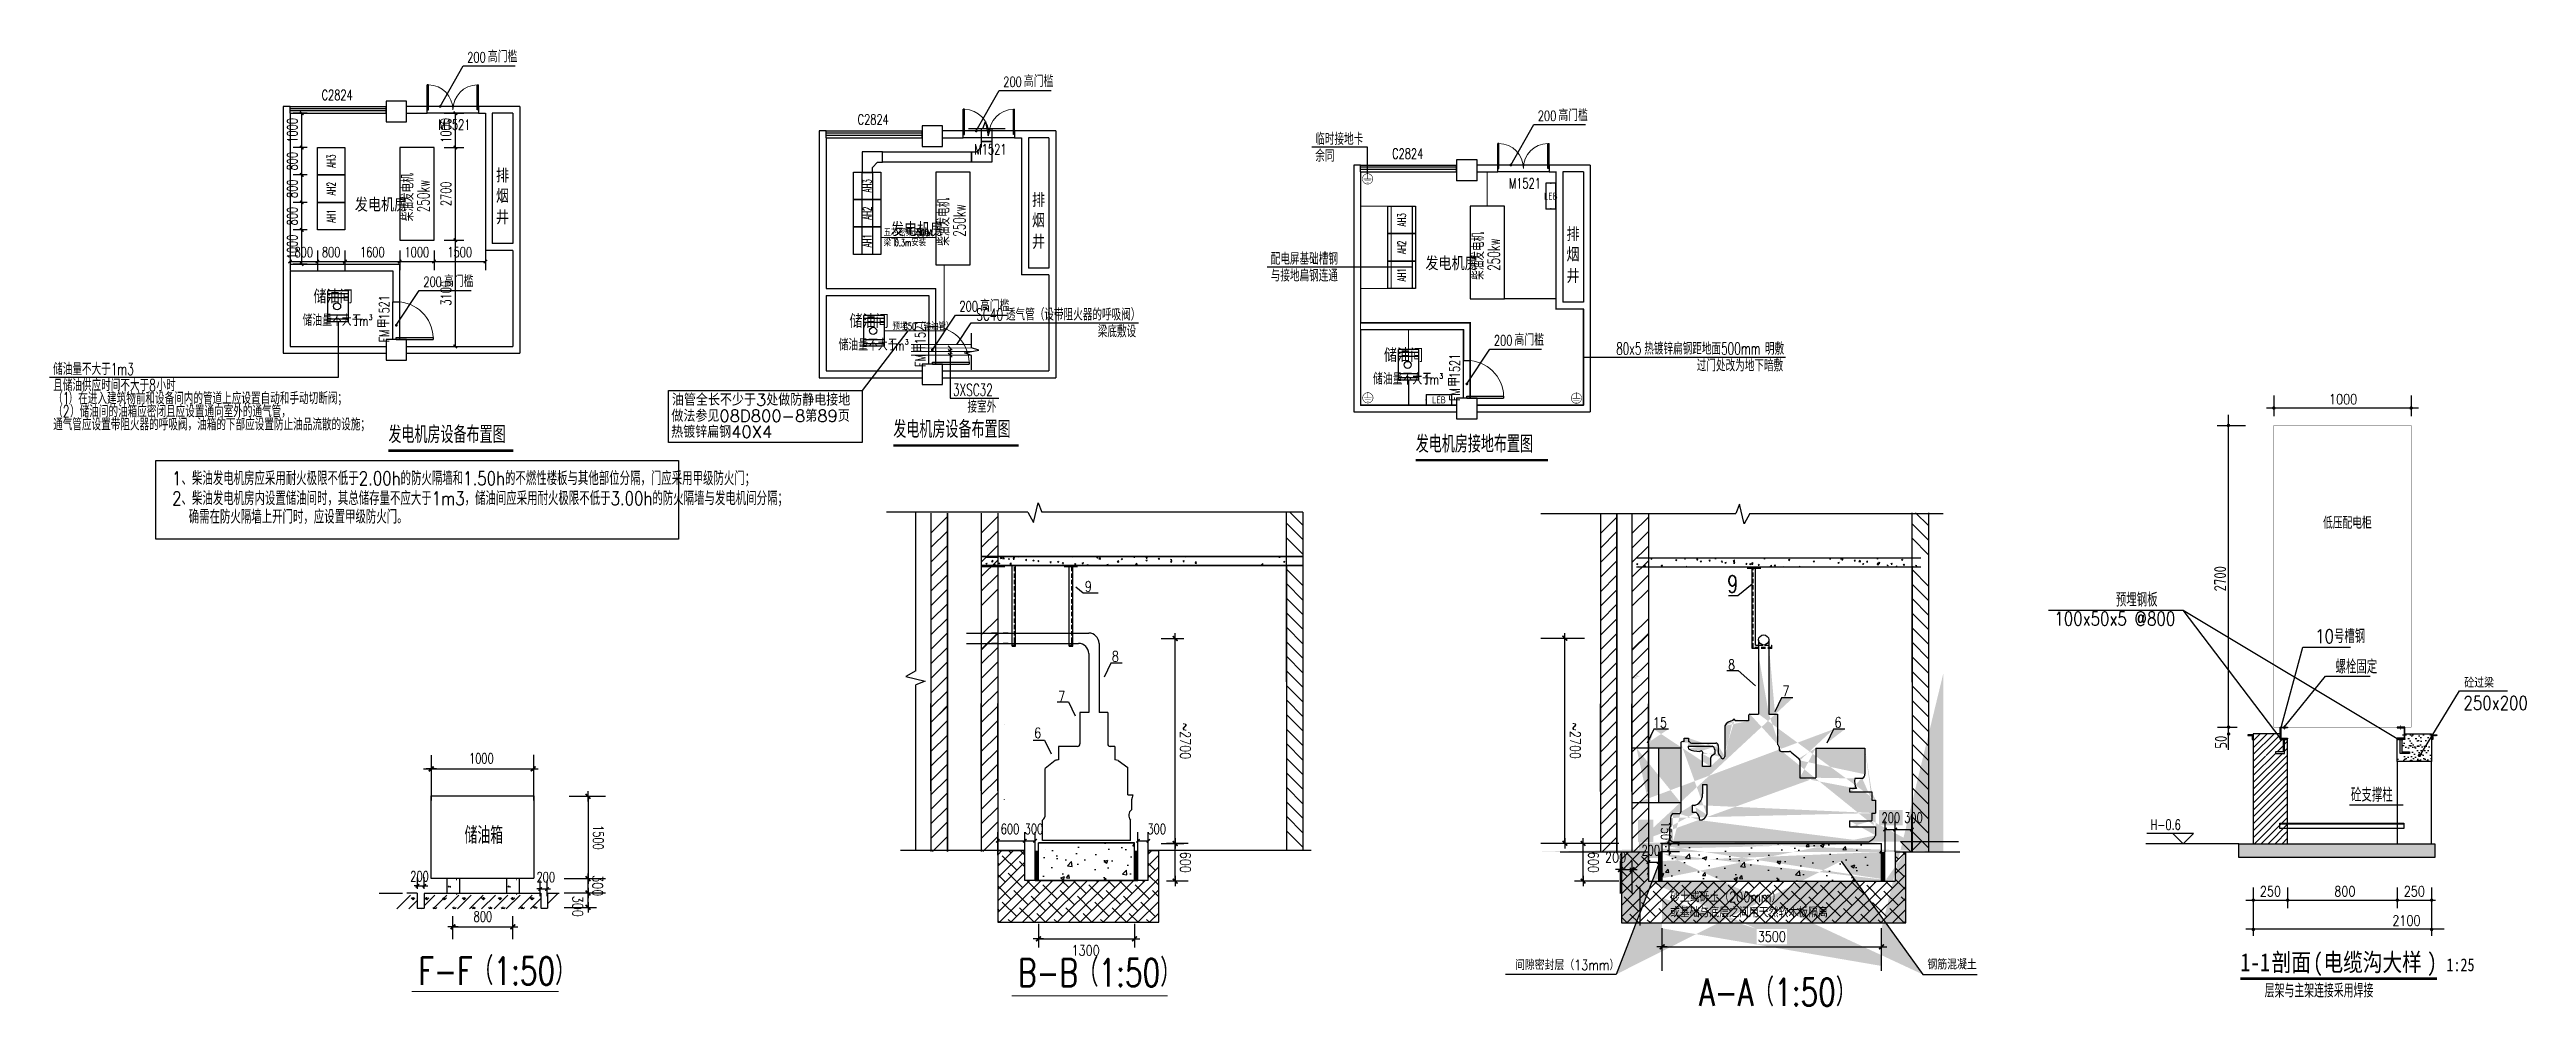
# Model space of a CAD drawing. Extents: x -6243262 to 3079315, y -2914302 to 172723.
# Drawn here: x -1816604 to -1744363, y -974944 to -947031 of the extents above; entities that cross this region are included whole.
import ezdxf
from ezdxf.enums import TextEntityAlignment as Align

# ---------------------------------------------------------------- set-up
doc = ezdxf.new("R2010")
doc.units = 0
doc.header["$LTSCALE"] = 1000
doc.linetypes.add('HIDDEN', pattern=[0.375, 0.25, -0.125])
for name, color, linetype in [('2', 7, 'Continuous'), ('3', 8, 'Continuous'), ('CABLETRAY', 4, 'Continuous'), ('CFT-TEXT', 7, 'Continuous'), ('COLUMN', 9, 'Continuous'), ('DIM', 8, 'Continuous'), ('DIM-动力', 3, 'Continuous'), ('DIM-接地', 3, 'Continuous'), ('DIM-照明', 3, 'Continuous'), ('DIM_LEAD', 3, 'Continuous'), ('DOOR_FIRE', 4, 'Continuous'), ('DOOR_FIRE_TEXT', 7, 'Continuous'), ('DQ1', 7, 'Continuous'), ('DRAW-L', 7, 'Continuous'), ('E-COM-IDEN', 3, 'Continuous'), ('E-COM-TEL_SYMB', 3, 'Continuous'), ('E-PLAN-POWR-WIRE', 2, 'Continuous'), ('E-SYS-CONT-COPT', 3, 'Continuous'), ('EQUIP-箱柜', 3, 'Continuous'), ('LT', 7, 'Continuous'), ('PUB_DIM', 3, 'Continuous'), ('PUB_HATCH', 8, 'Continuous'), ('PUB_TEXT', 7, 'Continuous'), ('STAIR', 2, 'Continuous'), ('SYS', 7, 'Continuous'), ('TEL_CABINET', 3, 'Continuous'), ('TEL_DIM', 3, 'Continuous'), ('TEL_LEAD', 3, 'Continuous'), ('TEL_SYMB', 3, 'Continuous'), ('TEL_TEXT', 7, 'Continuous'), ('WALL', 9, 'Continuous'), ('WINDOW', 4, 'Continuous'), ('WINDOW_TEXT', 7, 'Continuous'), ('WIRE-PWLT', 111, 'Continuous'), ('WIRE-动力', 2, 'Continuous'), ('WIRE-接地', 4, 'TG_接地'), ('WIRE-照明', 1, 'Continuous'), ('家具12', 252, 'Continuous')]:
    doc.layers.add(name, color=color, linetype=linetype)
doc.styles.add('_TCH_DIM', font='SIMPLEX', dxfattribs={"bigfont": 'GBCBIG'})
doc.styles.add('_TCH_DIM_T3', font='SIMPLEX', dxfattribs={"width": 0.705882, "bigfont": 'GBCBIG'})
doc.styles.add('_TCH_WINDOW', font='SIMPLEX', dxfattribs={"height": 3.5, "bigfont": 'GBCBIG'})
doc.styles.add('_TEL_ATTDEF', font='gbenor', dxfattribs={"bigfont": 'gbcbig'})
doc.styles.add('_TEL_DIM', font='SIMPLEX', dxfattribs={"width": 0.8, "height": 3.5, "bigfont": 'HZTXT'})
doc.styles.add('A-黑体', font='simhei.ttf', dxfattribs={"width": 0.85})
doc.styles.add('DIM_FONT', font='SIMPLEX', dxfattribs={"width": 0.7, "bigfont": 'GBCBIG'})
doc.styles.add('DIM_FONT_T3', font='SIMPLEX.shx', dxfattribs={"width": 0.8})
doc.styles.add('HZ1', font='gbenor.shx', dxfattribs={"width": 0.9, "bigfont": 'gbcbig.shx'})
doc.styles.add('HZDG', font='GBENOR.shx', dxfattribs={"width": 0.8, "bigfont": 'GBCBIG.shx'})
doc.styles.add('HZTXT', font='romans.shx', dxfattribs={"width": 0.7, "bigfont": 'hztxt.shx'})
doc.styles.get("Standard").update_dxf_attribs({"font": 'gbenor.shx', "bigfont": 'gbcbig.shx'})
doc.styles.add('TG_LINETYPE', font='SIMPLEX', dxfattribs={"width": 0.8, "height": 3.5, "bigfont": 'HZTXT'})
doc.styles.add('仿宋', font='txt1.shx', dxfattribs={"width": 0.8, "bigfont": 'fs.shx'})
doc.styles.add('黑体', font='simhei.ttf')
doc.linetypes.add('TG_接地', pattern='A,0.75,0,["/",TG_LINETYPE,S=0.05,R=-8.594367,X=-0.1,Y=-0.045],0.65,-0.13,0.13,-0.13', length=2)
doc.dimstyles.new('_TCH_ARCH&&100', dxfattribs={"dimtxt": 297.5, "dimasz": 100, "dimexe": 250, "dimexo": 300, "dimgap": 126.25, "dimtad": 1, "dimdec": 0, "dimzin": 0, "dimdsep": 46, "dimtxsty": '_TCH_DIM_T3', "dimblk": 'ARCHTICK', "dimcen": 0.09, "dimclrt": 7, "dimazin": 2, "dimtfac": 1, "dimtdec": 0, "dimtix": 1, "dimtmove": 2, "dimatfit": 3, "dimfxl": 0, "dimtolj": 1, "dimtzin": 0, "dimarcsym": 0})
doc.dimstyles.new('AXIS', dxfattribs={"dimtxt": 300, "dimasz": 1, "dimexe": 250, "dimexo": 300, "dimgap": 150, "dimtad": 1, "dimdec": 0, "dimzin": 0, "dimdsep": 46, "dimtxsty": 'DIM_FONT', "dimblk": '_DIMX', "dimcen": 0.09, "dimse1": 1, "dimse2": 1, "dimclrt": 7, "dimadec": 0, "dimazin": 0, "dimtfac": 1, "dimtdec": 0, "dimtix": 1, "dimtmove": 2, "dimatfit": 3, "dimldrblk": '_DIMX', "dimfxl": 0, "dimtolj": 1, "dimtzin": 0, "dimarcsym": 0})
doc.dimstyles.new('AXIS$TCH&&100', dxfattribs={"dimtxt": 300, "dimasz": 1, "dimexe": 250, "dimexo": 300, "dimgap": 150, "dimtad": 1, "dimdec": 0, "dimzin": 0, "dimdsep": 46, "dimtxsty": 'DIM_FONT_T3', "dimblk": '_DIMX', "dimcen": 0.09, "dimclrt": 7, "dimadec": 0, "dimazin": 0, "dimtfac": 1, "dimtdec": 0, "dimtix": 1, "dimtmove": 2, "dimatfit": 3, "dimldrblk": '_DIMX', "dimfxl": 0, "dimtolj": 1, "dimtzin": 0, "dimarcsym": 0})
doc.dimstyles.new('DIMB$TCH&&100', dxfattribs={"dimtxt": 300, "dimasz": 1, "dimexe": 250, "dimexo": 300, "dimgap": 150, "dimtad": 1, "dimdec": 0, "dimzin": 0, "dimdsep": 46, "dimtxsty": 'DIM_FONT_T3', "dimblk": '_DIMX', "dimcen": 0.09, "dimclrt": 7, "dimadec": 0, "dimazin": 0, "dimtfac": 1, "dimtdec": 0, "dimtix": 1, "dimtmove": 2, "dimatfit": 3, "dimldrblk": '_DIMX', "dimfxl": 0, "dimtolj": 1, "dimtzin": 0, "dimarcsym": 0})
doc.dimstyles.new('DIMN$TCH&&100', dxfattribs={"dimtxt": 300, "dimasz": 1, "dimexe": 250, "dimexo": 300, "dimgap": 150, "dimtad": 1, "dimdec": 0, "dimzin": 0, "dimdsep": 46, "dimtxsty": 'DIM_FONT_T3', "dimblk": '_DIMX', "dimcen": 0.09, "dimclrt": 7, "dimadec": 0, "dimazin": 0, "dimtfac": 1, "dimtdec": 0, "dimtix": 1, "dimtmove": 2, "dimatfit": 3, "dimldrblk": '_DIMX', "dimfxl": 0, "dimtolj": 1, "dimtzin": 0, "dimarcsym": 0})

msp = doc.modelspace()

# ---------------------------------------------------------------- texts
at = {"color": 7, "style": 'HZTXT', "width": 0.75}
for s, height, p in [('9', 500, (-1767675, -962870.6)), ('储油箱', 500, (-1804500.2, -970200.9)), ('F-F（1:50）', 800, (-1805852.2, -974308.6)), ('B-B（1:50）', 800, (-1788358.8, -974358.6)), ('A-A（1:50）', 800, (-1768500, -974928.5))]:
    msp.add_text(s, height=height, rotation=0.000157, dxfattribs=at).set_placement(p)
at = {"color": 7, "linetype": 'ByBlock', "insert": (-1804010.3, -967709), "char_height": 300, "attachment_point": 5, "rotation": 0.000157, "style": 'DIM_FONT'}
msp.add_mtext('1000', dxfattribs=at)
at = {"layer": '2', "color": 7, "linetype": 'Continuous', "width": 0.9}
for s, height, style, p in [('低压配电柜', 350, 'HZ1', (-1750294.9, -961010.1)), ('层架与主架连接采用焊接 ', 400, 'HZDG', (-1751997, -974682.9))]:
    msp.add_text(s, height=height, dxfattribs=dict(at, style=style)).set_placement(p)
at = {"layer": '2', "color": 7, "linetype": 'Continuous', "style": 'HZ1', "width": 0.9}
for s, p in [('2700', (-1753122.2, -962836.4)), ('50', (-1753098.7, -967423.8))]:
    msp.add_text(s, height=350, rotation=90, dxfattribs=at).set_placement(p)
at = {"layer": 'DIM-动力', "color": 7, "style": '_TEL_DIM'}
for s, width, p in [('SC40', 0.64, (-1789572.6, -954934.8)), ('透气管（设带阻火器的呼吸阀）', 0.8, (-1788708.6, -954934.8)), ('梁底敷设', 0.8, (-1786029.8, -955424.8)), ('3XSC32', 0.64, (-1790253, -957135)), ('接室外', 0.8, (-1789831, -957625))]:
    msp.add_text(s, height=350, dxfattribs=dict(at, width=width)).set_placement(p)
at = {"layer": 'DIM-接地', "color": 7, "style": '_TEL_DIM'}
for s, width, p in [('80x5', 0.64, (-1770913.7, -955930)), ('热镀锌扁钢距地面', 0.8, (-1770092.4, -955930)), ('500mm', 0.64, (-1767852.4, -955930)), ('明敷', 0.8, (-1766572.4, -955930)), ('过门处改为地下暗敷', 0.8, (-1768561, -956420))]:
    msp.add_text(s, height=350, dxfattribs=dict(at, width=width)).set_placement(p)
at = {"layer": 'DIM-照明', "color": 7, "style": '_TEL_DIM', "width": 0.8}
for s, p in [('配电屏基础槽钢', (-1780987.6, -953308.3)), ('与接地扁钢连通', (-1780987.6, -953798.3))]:
    msp.add_text(s, height=350, dxfattribs=at).set_placement(p)
at = {"layer": 'E-COM-IDEN', "color": 7, "linetype": 'Continuous', "style": '仿宋', "width": 0.8}
for s, p in [('发电机房设备布置图', (-1791994.4, -958358.2)), ('发电机房设备布置图', (-1806720.9, -958511.4)), ('发电机房接地布置图', (-1776757.4, -958787.6))]:
    msp.add_text(s, height=500, dxfattribs=at).set_placement(p)
at = {"layer": 'E-COM-TEL_SYMB', "color": 7, "style": 'A-黑体', "width": 0.8}
for s, height, p in [('1-1', 525.74, (-1752703.4, -973915.8)), ('剖面', 525.74, (-1751796.1, -973915.8)), ('(', 525.7, (-1750586.3, -973915.8)), ('电缆沟大样', 525.74, (-1750283.8, -973915.8)), (')', 525.7, (-1747259.4, -973915.8)), ('1:25', 375.53, (-1746695.2, -973915.8))]:
    msp.add_text(s, height=height, dxfattribs=at).set_placement(p)
at = {"layer": 'SYS', "color": 2, "linetype": 'Continuous', "style": '仿宋', "width": 0.8}
for s, height, p in [('1000', 300, (-1750122.2, -957380)), ('1、柴油发电机房应采用耐火极限不低于2.00h的防火隔墙和1.50h的不燃性楼板与其他部位分隔，门应采用甲级防火门； ', 400, (-1813028.1, -959738.1)), ('2、柴油发电机房内设置储油间时，其总储存量不应大于1m3，储油间应采用耐火极限不低于3.00h的防火隔墙与发电机间分隔；', 400, (-1813028.1, -960321.4)), ('确需在防火隔墙上开门时，应设置甲级防火门。    ', 400, (-1812544.9, -960859.3)), ('9', 300, (-1786408.1, -962840.7)), ('预埋钢板', 400, (-1756337.4, -963279.5)), ('100x50x5 @800', 400, (-1758130.5, -963832.8)), ('10号槽钢', 400, (-1750525.3, -964343.7)), ('8', 300, (-1785622, -964883.1)), ('8', 300, (-1767649.8, -965123.8)), ('螺栓固定', 400, (-1749931.9, -965233.3)), ('7', 300, (-1787185.4, -966044.9)), ('7', 300, (-1766060.8, -965892.2)), ('砼过梁', 300, (-1746173.4, -965648.7)), ('15', 300, (-1769841.3, -966813.7)), ('6', 300, (-1764544.6, -966807.6)), ('250x200', 400, (-1746200.3, -966289.6)), ('6', 300, (-1787885.8, -967114.3)), ('砼支撑柱', 400, (-1749479.4, -968970.8)), ('砂土或砾土（200mm）', 300, (-1769344, -971900.4)), ('250', 300, (-1752137.4, -971735.3)), ('800', 300, (-1749967.8, -971735.3)), ('250', 300, (-1747941.4, -971735.3)), ('或基础与底层之间用天然软木板隔离', 300, (-1769344, -972345.3)), ('2100', 300, (-1748273.4, -972587.3)), ('间隙密封层（13mm）', 300, (-1773863.5, -973882)), ('钢筋混凝土', 300, (-1761834.1, -973865.2))]:
    msp.add_text(s, height=height, rotation=360, dxfattribs=at).set_placement(p)
at = {"layer": 'SYS', "color": 7, "linetype": 'Continuous', "style": '_TCH_DIM', "width": 0.705882}
msp.add_text('H-0.6', height=297.5, dxfattribs=at).set_placement((-1755324.9, -969790.4))
at = {"layer": 'TEL_LEAD', "color": 7, "style": '_TEL_DIM'}
for s, width, p in [('余同', 0.8, (-1779687.7, -950303.4)), ('临时接地卡', 0.8, (-1779687.7, -949813.4)), ('储油量不大于', 0.8, (-1816498.6, -956525.5)), ('1m3', 0.64, (-1814818.6, -956525.5)), ('且储油供应时间不大于', 0.8, (-1816498.6, -956997.1)), ('（', 0.8, (-1816498.6, -957378)), ('1', 0.64, (-1816218.6, -957378)), ('）在进入建筑物前和设备间内的管道上应设置自动和手动切断阀；', 0.8, (-1816047.9, -957378)), ('8', 0.64, (-1813698.6, -956997.1)), ('小时', 0.8, (-1813485.3, -956997.1)), ('通气管应设置带阻火器的呼吸阀，油箱的下部应设置防止油品流散的设施；', 0.8, (-1816498.6, -958140)), ('（', 0.8, (-1816498.6, -957759)), ('2', 0.64, (-1816218.6, -957759)), ('）储油间的油箱应密闭且应设置通向室外的通气管，', 0.8, (-1816005.3, -957759))]:
    msp.add_text(s, height=350, dxfattribs=dict(at, width=width)).set_placement(p)
at = {"layer": 'TEL_TEXT', "style": '_TEL_DIM'}
for s, width, p in [('柴油发电机', 0.8, (-1805986.8, -952038.2)), ('250kw', 0.64, (-1805526.1, -951778.6)), ('柴油发电机', 0.8, (-1790352.8, -952754.6)), ('250kw', 0.64, (-1789892.1, -952495)), ('柴油发电机', 0.8, (-1774764.1, -953748.4)), ('250kw', 0.64, (-1774303.4, -953488.8))]:
    msp.add_text(s, height=350, rotation=90, dxfattribs=dict(at, width=width)).set_placement(p)
for s, width, p in [('梁下', 0.8, (-1792277.1, -952764.3)), ('五芯密集母线', 0.8, (-1792277.1, -952474.4)), ('0.3m', 0.64, (-1791957.1, -952764.3)), ('安装', 0.8, (-1791469.5, -952764.3)), ('500A', 0.64, (-1791317.1, -952474.4)), ('预埋', 0.8, (-1792017.3, -955206.8)), ('G50', 0.64, (-1791697.3, -955206.8)), ('（输油管）', 0.8, (-1791325.5, -955206.8))]:
    msp.add_text(s, height=200, dxfattribs=dict(at, width=width)).set_placement(p)

# ---------------------------------------------------------------- blocks, each defined once
blk = doc.blocks.new('_DIMX')
blk.add_line((-150, 0), (150, 0))
at = {"const_width": 50}
blk.add_lwpolyline([(-70, -70), (70, 70)], dxfattribs=at)
blk = doc.blocks.new('*D1395')
at = {"layer": 'Defpoints', "color": 0, "transparency": 16777216}
for p in [(-1801899, -968813), (-1801899, -971213), (-1800899, -971213)]:
    blk.add_point(p, dxfattribs=at)
at = {"layer": 'PUB_DIM', "color": 0, "lineweight": -2, "transparency": 16777216}
blk.add_line((-1800899, -968814), (-1800899, -971212), dxfattribs=at)
for p, rotation in [((-1800899, -968813), 90.00015745862767), ((-1800899, -971213), 270.0001574586277)]:
    blk.add_blockref('_DIMX', p, dxfattribs=dict(at, rotation=rotation))
at = {"layer": 'PUB_DIM', "color": 7, "transparency": 16777216, "insert": (-1800599, -970013), "char_height": 300, "attachment_point": 5, "rotation": 270.00016, "style": 'DIM_FONT'}
blk.add_mtext('\\A1;1500', dxfattribs=at)
blk = doc.blocks.new('_ArchTick')
at = {"color": 0, "linetype": 'ByBlock', "const_width": 0.4}
blk.add_lwpolyline([(-0.5, -0.5), (0.5, 0.5)], dxfattribs=at)
blk = doc.blocks.new('*D1397')
at = {"layer": 'Defpoints', "color": 0, "transparency": 16777216}
for p in [(-1802094, -971516), (-1802294, -972027), (-1802094, -972027)]:
    blk.add_point(p, dxfattribs=at)
at = {"layer": 'TEL_DIM', "color": 0, "lineweight": -2, "transparency": 16777216}
for p, q in [((-1802294, -971516), (-1802394, -971516)), ((-1802294, -971727), (-1802294, -971266)), ((-1802294, -971516), (-1802094, -971516)), ((-1802094, -971727), (-1802094, -971266)), ((-1802094, -971516), (-1801994, -971516))]:
    blk.add_line(p, q, dxfattribs=at)
at = {"layer": 'TEL_DIM', "color": 0, "lineweight": -2, "transparency": 16777216, "xscale": 100, "yscale": 100, "zscale": 100}
for p, rotation in [((-1802294, -971516), 0.000157458772180874), ((-1802094, -971516), 180.0001574587722)]:
    blk.add_blockref('_ArchTick', p, dxfattribs=dict(at, rotation=rotation))
at = {"layer": 'TEL_DIM', "color": 7, "transparency": 16777216, "insert": (-1802130, -971171), "char_height": 297.5, "attachment_point": 5, "rotation": 0.00016, "style": '_TCH_DIM_T3'}
blk.add_mtext('\\A1;200', dxfattribs=at)
blk = doc.blocks.new('*D1398')
at = {"layer": 'Defpoints', "color": 0, "transparency": 16777216}
for p in [(-1805673, -971424), (-1805873, -971816), (-1805673, -971816)]:
    blk.add_point(p, dxfattribs=at)
at = {"layer": 'TEL_DIM', "color": 0, "lineweight": -2, "transparency": 16777216}
for p, q in [((-1805873, -971424), (-1805973, -971424)), ((-1805873, -971516), (-1805873, -971174)), ((-1805873, -971424), (-1805673, -971424)), ((-1805673, -971516), (-1805673, -971174)), ((-1805673, -971424), (-1805573, -971424))]:
    blk.add_line(p, q, dxfattribs=at)
at = {"layer": 'TEL_DIM', "color": 0, "lineweight": -2, "transparency": 16777216, "xscale": 100, "yscale": 100, "zscale": 100}
for p, rotation in [((-1805873, -971424), 0.000157458772180874), ((-1805673, -971424), 180.0001574587722)]:
    blk.add_blockref('_ArchTick', p, dxfattribs=dict(at, rotation=rotation))
at = {"layer": 'TEL_DIM', "color": 7, "transparency": 16777216, "insert": (-1805812, -971147), "char_height": 297.5, "attachment_point": 5, "rotation": 0.00016, "style": '_TCH_DIM_T3'}
blk.add_mtext('\\A1;200', dxfattribs=at)
blk = doc.blocks.new('*D1399')
at = {"layer": 'Defpoints', "color": 0, "transparency": 16777216}
for p in [(-1801899, -971633), (-1800899, -971633), (-1801899, -972054)]:
    blk.add_point(p, dxfattribs=at)
at = {"layer": 'PUB_DIM', "color": 0, "lineweight": -2, "transparency": 16777216}
for p, q in [((-1801599, -971633), (-1800649, -971633)), ((-1800899, -972053), (-1800899, -971634)), ((-1801599, -972054), (-1800649, -972054))]:
    blk.add_line(p, q, dxfattribs=at)
for p, rotation in [((-1800899, -971633), 90.00015745883515), ((-1800899, -972054), 270.0001574588351)]:
    blk.add_blockref('_DIMX', p, dxfattribs=dict(at, rotation=rotation))
at = {"layer": 'PUB_DIM', "color": 7, "transparency": 16777216, "insert": (-1801199, -972023), "char_height": 300, "attachment_point": 5, "rotation": 270.00016, "style": 'DIM_FONT_T3'}
blk.add_mtext('\\A1;300', dxfattribs=at)
blk = doc.blocks.new('*D1400')
at = {"layer": 'Defpoints', "color": 0, "transparency": 16777216}
for p in [(-1801899, -971213), (-1801899, -971633), (-1800899, -971213)]:
    blk.add_point(p, dxfattribs=at)
at = {"layer": 'PUB_DIM', "color": 0, "lineweight": -2, "transparency": 16777216}
for p, q in [((-1801599, -971213), (-1800649, -971213)), ((-1801599, -971633), (-1800649, -971633)), ((-1800899, -971632), (-1800899, -971214))]:
    blk.add_line(p, q, dxfattribs=at)
for p, rotation in [((-1800899, -971213), 90.00015745883515), ((-1800899, -971633), 270.0001574588351)]:
    blk.add_blockref('_DIMX', p, dxfattribs=dict(at, rotation=rotation))
at = {"layer": 'PUB_DIM', "color": 7, "transparency": 16777216, "insert": (-1800617, -971423), "char_height": 300, "attachment_point": 5, "rotation": 270.00016, "style": 'DIM_FONT_T3'}
blk.add_mtext('\\A1;300', dxfattribs=at)
blk = doc.blocks.new('*D1401')
at = {"layer": 'Defpoints', "color": 0, "transparency": 16777216}
for p in [(-1788160, -970111), (-1788950, -970831), (-1788160, -970831)]:
    blk.add_point(p, dxfattribs=at)
at = {"layer": 'TEL_DIM', "color": 0, "lineweight": -2, "transparency": 16777216}
for p, q in [((-1788950, -970531), (-1788950, -969861)), ((-1788950, -970111), (-1788160, -970111)), ((-1788160, -970531), (-1788160, -969861))]:
    blk.add_line(p, q, dxfattribs=at)
at = {"layer": 'TEL_DIM', "color": 0, "lineweight": -2, "transparency": 16777216, "xscale": 100, "yscale": 100, "zscale": 100}
for p, rotation in [((-1788950, -970111), 180.000157458774), ((-1788160, -970111), 0.0001574587740439745)]:
    blk.add_blockref('_ArchTick', p, dxfattribs=dict(at, rotation=rotation))
at = {"layer": 'TEL_DIM', "color": 7, "transparency": 16777216, "insert": (-1788591, -969766), "char_height": 297.5, "attachment_point": 5, "rotation": 0.00016, "style": '_TCH_DIM_T3'}
blk.add_mtext('\\A1;600', dxfattribs=at)
blk = doc.blocks.new('*D1402')
at = {"layer": 'Defpoints', "color": 0, "transparency": 16777216}
for p in [(-1783776, -970189), (-1783097, -970189), (-1783097, -971288)]:
    blk.add_point(p, dxfattribs=at)
at = {"layer": 'PUB_DIM', "color": 0, "lineweight": -2, "transparency": 16777216}
for p, q in [((-1783397, -970189), (-1784026, -970189)), ((-1783776, -971287), (-1783776, -970190)), ((-1783397, -971288), (-1784026, -971288))]:
    blk.add_line(p, q, dxfattribs=at)
for p, rotation in [((-1783776, -970189), 90.00015745875733), ((-1783776, -971288), 270.0001574587573)]:
    blk.add_blockref('_DIMX', p, dxfattribs=dict(at, rotation=rotation))
at = {"layer": 'PUB_DIM', "color": 7, "transparency": 16777216, "insert": (-1783476, -970738), "char_height": 300, "attachment_point": 5, "rotation": 270.00016, "style": 'DIM_FONT_T3'}
blk.add_mtext('\\A1;600', dxfattribs=at)
blk = doc.blocks.new('*D1403')
at = {"layer": 'Defpoints', "color": 0, "transparency": 16777216}
for p in [(-1784559, -970111), (-1784859, -970831), (-1784559, -970831)]:
    blk.add_point(p, dxfattribs=at)
at = {"layer": 'TEL_DIM', "color": 0, "lineweight": -2, "transparency": 16777216}
for p, q in [((-1784859, -970531), (-1784859, -969861)), ((-1784859, -970111), (-1784559, -970111)), ((-1784559, -970531), (-1784559, -969861))]:
    blk.add_line(p, q, dxfattribs=at)
at = {"layer": 'TEL_DIM', "color": 0, "lineweight": -2, "transparency": 16777216, "xscale": 100, "yscale": 100, "zscale": 100}
for p, rotation in [((-1784859, -970111), 180.0001574587833), ((-1784559, -970111), 0.0001574587833057497)]:
    blk.add_blockref('_ArchTick', p, dxfattribs=dict(at, rotation=rotation))
at = {"layer": 'TEL_DIM', "color": 7, "transparency": 16777216, "insert": (-1784313, -969766), "char_height": 297.5, "attachment_point": 5, "rotation": 0.00016, "style": '_TCH_DIM_T3'}
blk.add_mtext('\\A1;300', dxfattribs=at)
blk = doc.blocks.new('*D1404')
at = {"layer": 'Defpoints', "color": 0, "transparency": 16777216}
for p in [(-1787860, -970111), (-1788160, -970831), (-1787860, -970831)]:
    blk.add_point(p, dxfattribs=at)
at = {"layer": 'TEL_DIM', "color": 0, "lineweight": -2, "transparency": 16777216}
for p, q in [((-1788160, -970531), (-1788160, -969861)), ((-1788160, -970111), (-1787860, -970111)), ((-1787860, -970531), (-1787860, -969861))]:
    blk.add_line(p, q, dxfattribs=at)
at = {"layer": 'TEL_DIM', "color": 0, "lineweight": -2, "transparency": 16777216, "xscale": 100, "yscale": 100, "zscale": 100}
for p, rotation in [((-1788160, -970111), 180.0001574587833), ((-1787860, -970111), 0.0001574587833057497)]:
    blk.add_blockref('_ArchTick', p, dxfattribs=dict(at, rotation=rotation))
at = {"layer": 'TEL_DIM', "color": 7, "transparency": 16777216, "insert": (-1787892, -969766), "char_height": 297.5, "attachment_point": 5, "rotation": 0.00016, "style": '_TCH_DIM_T3'}
blk.add_mtext('\\A1;300', dxfattribs=at)
blk = doc.blocks.new('*D1406')
at = {"layer": 'Defpoints', "color": 0, "transparency": 16777216}
for p in [(-1784486, -964209), (-1783776, -964209), (-1784486, -970189)]:
    blk.add_point(p, dxfattribs=at)
at = {"layer": 'PUB_DIM', "color": 0, "lineweight": -2, "transparency": 16777216}
for p, q in [((-1784186, -964209), (-1783526, -964209)), ((-1783776, -970188), (-1783776, -964210)), ((-1784186, -970189), (-1783526, -970189))]:
    blk.add_line(p, q, dxfattribs=at)
for p, rotation in [((-1783776, -964209), 90.0001574587752), ((-1783776, -970189), 270.0001574587752)]:
    blk.add_blockref('_DIMX', p, dxfattribs=dict(at, rotation=rotation))
at = {"layer": 'PUB_DIM', "color": 7, "transparency": 16777216, "insert": (-1783476, -967199), "char_height": 300, "attachment_point": 5, "rotation": 270.00016, "style": 'DIM_FONT_T3'}
blk.add_mtext('\\A1;~2700', dxfattribs=at)
blk = doc.blocks.new('*D1407')
at = {"layer": 'Defpoints', "color": 0, "linetype": 'Continuous', "transparency": 16777216}
for p in [(-1762285, -969783), (-1762771, -970736), (-1762285, -970736)]:
    blk.add_point(p, dxfattribs=at)
at = {"layer": 'SYS', "color": 0, "linetype": 'Continuous', "lineweight": -2, "transparency": 16777216}
for p, q in [((-1762771, -970436), (-1762771, -969533)), ((-1762771, -969783), (-1762285, -969783)), ((-1762285, -970436), (-1762285, -969533))]:
    blk.add_line(p, q, dxfattribs=at)
at = {"layer": 'SYS', "color": 0, "linetype": 'Continuous', "lineweight": -2, "transparency": 16777216, "xscale": 100, "yscale": 100, "zscale": 100}
for p, rotation in [((-1762771, -969783), 180.0001574587737), ((-1762285, -969783), 0.0001574587736750301)]:
    blk.add_blockref('_ArchTick', p, dxfattribs=dict(at, rotation=rotation))
at = {"layer": 'SYS', "color": 7, "linetype": 'Continuous', "transparency": 16777216, "insert": (-1762242, -969438), "char_height": 297.5, "attachment_point": 5, "rotation": 0.00016, "style": '_TCH_DIM_T3'}
blk.add_mtext('\\A1;300', dxfattribs=at)
blk = doc.blocks.new('*D1408')
at = {"layer": 'Defpoints', "color": 0, "transparency": 16777216}
for p in [(-1771876, -970187), (-1770538, -970187), (-1770538, -971285)]:
    blk.add_point(p, dxfattribs=at)
at = {"layer": 'PUB_DIM', "color": 0, "lineweight": -2, "transparency": 16777216}
for p, q in [((-1770838, -970187), (-1772126, -970187)), ((-1771876, -971284), (-1771876, -970188)), ((-1770838, -971285), (-1772126, -971285))]:
    blk.add_line(p, q, dxfattribs=at)
for p, rotation in [((-1771876, -970187), 90.0001574587535), ((-1771876, -971285), 270.0001574587535)]:
    blk.add_blockref('_DIMX', p, dxfattribs=dict(at, rotation=rotation))
at = {"layer": 'PUB_DIM', "color": 7, "transparency": 16777216, "insert": (-1771576, -970736), "char_height": 300, "attachment_point": 5, "rotation": 270.00016, "style": 'DIM_FONT_T3'}
blk.add_mtext('\\A1;600', dxfattribs=at)
blk = doc.blocks.new('*D1409')
at = {"layer": 'Defpoints', "color": 0, "linetype": 'Continuous', "transparency": 16777216}
for p in [(-1762771, -969783), (-1763071, -970736), (-1762771, -970736)]:
    blk.add_point(p, dxfattribs=at)
at = {"layer": 'SYS', "color": 0, "linetype": 'Continuous', "lineweight": -2, "transparency": 16777216}
for p, q in [((-1763071, -970436), (-1763071, -969533)), ((-1763071, -969783), (-1762771, -969783)), ((-1762771, -970436), (-1762771, -969533))]:
    blk.add_line(p, q, dxfattribs=at)
at = {"layer": 'SYS', "color": 0, "linetype": 'Continuous', "lineweight": -2, "transparency": 16777216, "xscale": 100, "yscale": 100, "zscale": 100}
for p, rotation in [((-1763071, -969783), 180.0001574587833), ((-1762771, -969783), 0.0001574587833057497)]:
    blk.add_blockref('_ArchTick', p, dxfattribs=dict(at, rotation=rotation))
at = {"layer": 'SYS', "color": 7, "linetype": 'Continuous', "transparency": 16777216, "insert": (-1762901, -969438), "char_height": 297.5, "attachment_point": 5, "rotation": 0.00016, "style": '_TCH_DIM_T3'}
blk.add_mtext('\\A1;200', dxfattribs=at)
blk = doc.blocks.new('*D1410')
at = {"layer": 'Defpoints', "color": 0, "transparency": 16777216}
for p in [(-1769671, -970733), (-1769971, -971475), (-1769671, -971475)]:
    blk.add_point(p, dxfattribs=at)
at = {"layer": 'TEL_DIM', "color": 0, "lineweight": -2, "transparency": 16777216}
for p, q in [((-1769971, -971175), (-1769971, -970483)), ((-1769971, -970733), (-1769671, -970733)), ((-1769671, -971175), (-1769671, -970483))]:
    blk.add_line(p, q, dxfattribs=at)
at = {"layer": 'TEL_DIM', "color": 0, "lineweight": -2, "transparency": 16777216, "xscale": 100, "yscale": 100, "zscale": 100}
for p, rotation in [((-1769971, -970733), 180.0001574587833), ((-1769671, -970733), 0.0001574587833057497)]:
    blk.add_blockref('_ArchTick', p, dxfattribs=dict(at, rotation=rotation))
at = {"layer": 'TEL_DIM', "color": 7, "transparency": 16777216, "insert": (-1769904, -970388), "char_height": 297.5, "attachment_point": 5, "rotation": 0.00016, "style": '_TCH_DIM_T3'}
blk.add_mtext('\\A1;200', dxfattribs=at)
blk = doc.blocks.new('*D1411')
at = {"layer": 'Defpoints', "color": 0, "transparency": 16777216}
for p in [(-1763171, -973205), (-1769571, -974205), (-1763171, -974205)]:
    blk.add_point(p, dxfattribs=at)
at = {"layer": 'PUB_DIM', "color": 0, "lineweight": -2, "transparency": 16777216}
for p, q in [((-1769571, -973905), (-1769571, -972955)), ((-1763171, -973905), (-1763171, -972955)), ((-1769570, -973205), (-1763172, -973205))]:
    blk.add_line(p, q, dxfattribs=at)
for p, rotation in [((-1769571, -973205), 180.0001574587762), ((-1763171, -973205), 0.0001574587761940294)]:
    blk.add_blockref('_DIMX', p, dxfattribs=dict(at, rotation=rotation))
at = {"layer": 'PUB_DIM', "color": 7, "transparency": 16777216, "insert": (-1766371, -972905), "char_height": 300, "attachment_point": 5, "rotation": 0.00016, "style": 'DIM_FONT_T3'}
blk.add_mtext('\\A1;3500', dxfattribs=at)
blk = doc.blocks.new('*D1413')
at = {"layer": 'Defpoints', "color": 0, "transparency": 16777216}
for p in [(-1773407, -964202), (-1772407, -964202), (-1773407, -970183)]:
    blk.add_point(p, dxfattribs=at)
at = {"layer": 'PUB_DIM', "color": 0, "lineweight": -2, "transparency": 16777216}
for p, q in [((-1773107, -964202), (-1772157, -964202)), ((-1772407, -970182), (-1772407, -964203)), ((-1773107, -970183), (-1772157, -970183))]:
    blk.add_line(p, q, dxfattribs=at)
for p, rotation in [((-1772407, -964202), 90.00015745877418), ((-1772407, -970183), 270.0001574587742)]:
    blk.add_blockref('_DIMX', p, dxfattribs=dict(at, rotation=rotation))
at = {"layer": 'PUB_DIM', "color": 7, "transparency": 16777216, "insert": (-1772107, -967192), "char_height": 300, "attachment_point": 5, "rotation": 270.00016, "style": 'DIM_FONT_T3'}
blk.add_mtext('\\A1;~2700', dxfattribs=at)
blk = doc.blocks.new('*D1414')
at = {"layer": 'Defpoints', "color": 0, "transparency": 16777216}
for p in [(-1769365, -970187), (-1768760, -970187), (-1768760, -970434)]:
    blk.add_point(p, dxfattribs=at)
at = {"layer": 'TEL_DIM', "color": 0, "lineweight": -2, "transparency": 16777216}
for p, q in [((-1769060, -970187), (-1769615, -970187)), ((-1769365, -970187), (-1769365, -970087)), ((-1769365, -970434), (-1769365, -970187)), ((-1769060, -970434), (-1769615, -970434)), ((-1769365, -970434), (-1769365, -970534))]:
    blk.add_line(p, q, dxfattribs=at)
at = {"layer": 'TEL_DIM', "color": 0, "lineweight": -2, "transparency": 16777216, "xscale": 100, "yscale": 100, "zscale": 100}
for p, rotation in [((-1769365, -970187), 270.000157458884), ((-1769365, -970434), 90.00015745888402)]:
    blk.add_blockref('_ArchTick', p, dxfattribs=dict(at, rotation=rotation))
at = {"layer": 'TEL_DIM', "color": 7, "transparency": 16777216, "insert": (-1769455, -969817), "char_height": 297.5, "attachment_point": 5, "rotation": 270.00016, "style": '_TCH_DIM_T3'}
blk.add_mtext('\\A1;150', dxfattribs=at)
blk = doc.blocks.new('$TelecSys$00000092')
at = {"color": 0}
for p, q in [((-0.5, 0.5), (0.5, 0.5)), ((-0.5, -0.5), (-0.5, 0.5)), ((0.5, 0.5), (0.5, -0.5)), ((0.5, -0.5), (-0.5, -0.5))]:
    blk.add_line(p, q, dxfattribs=at)
at = {"color": 0, "const_width": 0.02}
blk.add_lwpolyline([(-0.5, 0.5), (0.5, 0.5), (0.5, -0.5), (-0.5, -0.5)], close=True, dxfattribs=at)
at = {"color": 0, "style": '_TEL_DIM', "width": 0.8}
blk.add_attdef('NAME', text='', height=0.035, dxfattribs=at).set_placement((0, 0), align=Align.MIDDLE)
blk = doc.blocks.new('_FZHK')
at = {"color": 0}
blk.add_lwpolyline([(-0.5, -0.5), (0.5, -0.5), (0.5, 0.5), (-0.5, 0.5)], close=True, dxfattribs=at)
blk = doc.blocks.new('$TCHSYS$WIN2D')
at = {"color": 0}
for p, q in [((-0.5, 0.5), (0.5, 0.5)), ((-0.5, 0.5), (-0.5, -0.5)), ((0.5, 0.5), (0.5, -0.5)), ((0.5, 0.167), (-0.5, 0.167)), ((0.5, -0.167), (-0.5, -0.167)), ((-0.5, -0.5), (0.5, -0.5))]:
    blk.add_line(p, q, dxfattribs=at)
blk = doc.blocks.new('$DorLib2D$00000002')
at = {"color": 0}
for p, q in [((-0.5, 0), (-0.5, 0.4875)), ((-0.475, 0.4875), (-0.5, 0.4875)), ((-0.475, 0), (-0.475, 0.4875)), ((0.475, 0), (0.475, 0.4875)), ((0.475, 0.4875), (0.5, 0.4875)), ((0.5, 0), (0.5, 0.4875)), ((-0.5, 0), (-0.475, 0)), ((0.5, 0), (0.475, 0))]:
    blk.add_line(p, q, dxfattribs=at)
at = {"color": 0, "lineweight": 13}
for centre, start, end in [((-0.4875, 0), 0, 88.53072), ((0.4875, 0), 91.46928, 180)]:
    blk.add_arc(centre, 0.4875, start, end, dxfattribs=at)
blk = doc.blocks.new('$DorLib2D$00000001')
at = {"color": 0}
for p, q in [((0.45, 0.975), (0.5, 0.975)), ((0.45, 0), (0.45, 0.975)), ((0.5, 0), (0.5, 0.975)), ((0.5, 0), (0.45, 0))]:
    blk.add_line(p, q, dxfattribs=at)
at = {"color": 0, "lineweight": 13}
blk.add_arc((0.475, 0), 0.975, 91.46928, 180, dxfattribs=at)
blk = doc.blocks.new('234234')
at = {"layer": 'DIM_LEAD', "color": 8}
for p, q in [((1924335, 952846), (1925006, 954026)), ((1925006, 954026), (1926518, 954026)), ((1923056, 946462), (1923726, 947476)), ((1923726, 947476), (1925238, 947476))]:
    blk.add_line(p, q, dxfattribs=at)
at = {"layer": 'DIM_LEAD', "color": 8, "const_width": 40}
for points in [[(1924326, 952828, 1), (1924345, 952863, 1)], [(1923045, 946445, 1), (1923067, 946479, 1)]]:
    blk.add_lwpolyline(points, format="xyb", close=True, dxfattribs=at)
at = {"layer": 'DOOR_FIRE', "color": 8}
for p, q in [((1922956, 946046), (1922956, 947146)), ((1923156, 946046), (1923156, 947146))]:
    blk.add_line(p, q, dxfattribs=at)
at = {"layer": 'STAIR', "color": 8}
blk.add_line((1926656, 949966), (1926656, 948599), dxfattribs=at)
at = {"layer": 'WALL', "color": 8}
for p, q in [((1919956, 952846), (1919756, 952846)), ((1919756, 952846), (1919756, 948146)), ((1919956, 952646), (1919956, 952846)), ((1919956, 952646), (1919956, 948246)), ((1923956, 952846), (1923356, 952846)), ((1923356, 952646), (1923956, 952646)), ((1923956, 952646), (1923956, 952846)), ((1925756, 952846), (1925456, 952846)), ((1925456, 952846), (1925456, 952646)), ((1925456, 952646), (1925656, 952646)), ((1925656, 952646), (1925656, 948646)), ((1926656, 952846), (1925756, 952846)), ((1926456, 952646), (1925856, 952646)), ((1925856, 952646), (1925856, 948846)), ((1926456, 952646), (1926456, 948846)), ((1926656, 952846), (1926656, 948746)), ((1926456, 948646), (1925656, 948646)), ((1926456, 948846), (1925856, 948846)), ((1926456, 948646), (1926456, 945846)), ((1926656, 948746), (1926656, 945646)), ((1919756, 948146), (1919756, 945646)), ((1919956, 948246), (1923156, 948246)), ((1919956, 948046), (1922956, 948046)), ((1919956, 948046), (1919956, 945846)), ((1922956, 948046), (1922956, 947146)), ((1923156, 947146), (1923156, 948246)), ((1922956, 947146), (1923156, 947146)), ((1919756, 945646), (1922756, 945646)), ((1919956, 945846), (1922756, 945846)), ((1923356, 945846), (1926456, 945846)), ((1923356, 945646), (1926656, 945646))]:
    blk.add_line(p, q, dxfattribs=at)
at = {"layer": 'WINDOW', "color": 8}
for p, q in [((1925456, 952846), (1923956, 952846)), ((1925456, 952646), (1923956, 952646))]:
    blk.add_line(p, q, dxfattribs=at)
at = {"layer": 'COLUMN', "color": 8, "xscale": 600, "yscale": 600, "zscale": 600, "rotation": 270}
blk.add_blockref('_FZHK', (1923056, 952696), dxfattribs=at)
at = {"layer": 'COLUMN', "color": 8, "xscale": 600, "yscale": 600, "zscale": 600}
blk.add_blockref('_FZHK', (1923056, 945746), dxfattribs=at)
at = {"layer": 'DOOR_FIRE', "color": 8, "xscale": -1100, "yscale": -1100, "zscale": 200, "rotation": 90.00000000000136}
blk.add_blockref('$DorLib2D$00000001', (1923056, 946596), dxfattribs=at)
at = {"layer": 'WINDOW', "color": 8}
ref = blk.add_blockref('$TCHSYS$WIN2D', (1921356, 952746), dxfattribs=dict(at, xscale=-2800, yscale=200, zscale=-2800, rotation=180.0000000000002))
ref.add_attrib('A', 'C2824', (1920876, 953030), dxfattribs={"layer": 'WINDOW_TEXT', "color": 8, "height": 297.5, "style": '_TCH_WINDOW', "width": 0.705882})
ref = blk.add_blockref('$DorLib2D$00000002', (1924706, 952746), dxfattribs=dict(at, xscale=-1500, yscale=-1500, zscale=-1500, rotation=180.0000000000003))
ref.add_attrib('A', 'M1521', (1924281, 952164), dxfattribs={"layer": 'WINDOW_TEXT', "color": 8, "height": 297.5, "style": '_TCH_WINDOW', "width": 0.705882})
at = {"layer": 'CFT-TEXT', "color": 8, "style": '黑体', "width": 0.8}
for s, p in [('排', (1925962, 950664)), ('发电机房', (1921846, 949815)), ('烟', (1925962, 950071)), ('井', (1925962, 949447)), ('储油间', (1920637, 947135))]:
    blk.add_text(s, height=350, dxfattribs=at).set_placement(p)
at = {"layer": 'DIM_LEAD', "color": 8, "style": '_TCH_DIM', "width": 0.705882}
for p in [(1925124, 954131), (1923845, 947581)]:
    blk.add_text('200', height=297.5, dxfattribs=at).set_placement(p)
at = {"layer": 'DIM_LEAD', "color": 8, "style": '_TCH_DIM'}
for p in [(1925724, 954131), (1924445, 947581)]:
    blk.add_text('高门槛', height=337.6, dxfattribs=at).set_placement(p)
at = {"layer": 'DOOR_FIRE_TEXT', "color": 8, "style": '_TCH_WINDOW', "width": 0.705882}
for s, p in [('1521', (1922851, 946624)), ('FM', (1922851, 945958))]:
    blk.add_text(s, height=297.5, rotation=90, dxfattribs=at).set_placement(p)
at = {"layer": 'DOOR_FIRE_TEXT', "color": 8, "style": '_TCH_WINDOW'}
blk.add_text('甲', height=338, rotation=90, dxfattribs=at).set_placement((1922851, 946378))
at = {"layer": 'PUB_TEXT', "color": 8, "style": '_TCH_DIM'}
blk.add_text('储油量不大于', height=337.6, dxfattribs=at).set_placement((1920319, 946441))
at = {"layer": 'PUB_TEXT', "color": 8, "style": '_TCH_DIM', "width": 0.705882}
for s, height, p in [('1m', 297.5, (1921793, 946441)), ('3', 149, (1922253, 946616))]:
    blk.add_text(s, height=height, dxfattribs=at).set_placement(p)
blk = doc.blocks.new('hbsd')
at = {"layer": '家具12', "color": 3}
for p, q in [((0, 0), (-1000, 0)), ((0, -1500), (0, 0)), ((-1000, -1500), (-1000, 0)), ((-1000, -130), (0, -130)), ((-1000, -330), (0, -330)), ((-1000, -1165), (0, -1165)), ((-1000, -1365), (0, -1365)), ((0, -1500), (-1000, -1500))]:
    blk.add_line(p, q, dxfattribs=at)
blk = doc.blocks.new('A$C2C825F62')
at = {"layer": 'WIRE-PWLT', "color": 2}
blk.add_lwpolyline([(-4295, 1519), (1348, 1519), (1348, 0), (-4295, 0)], close=True, dxfattribs=at)
at = {"layer": 'PUB_TEXT', "color": 2, "style": '_TEL_DIM'}
for s, p in [('油管全长不少于3处做防静电接地', (-4196, 1076)), ('做法参见08D800-8第89页', (-4213, 606)), ('热镀锌扁钢40X4', (-4219, 142))]:
    blk.add_text(s, height=350, dxfattribs=at).set_placement(p)
blk = doc.blocks.new('$equip$00002908')
for p, q in [((0.75, 0.6), (-0.75, 0.6)), ((-0.75, 0.6), (-0.75, 0)), ((-0.75, 0), (0.75, 0)), ((0.75, 0), (0.75, 0.6))]:
    blk.add_line(p, q)
at = {"const_width": 0.04}
blk.add_lwpolyline([(-0.75, 0.6), (-0.75, 0), (0.75, 0), (0.75, 0.6), (-0.75, 0.6), (-0.75, 0)], dxfattribs=at)
for p in [(-0.75, 0.3), (0, 0.6), (0, 0), (0.75, 0.3)]:
    blk.add_point(p)
at = {"color": 7, "style": '_TEL_DIM'}
blk.add_attdef('$TEXT$', text='', height=0.4, dxfattribs=at).set_placement((0, 0.3), align=Align.MIDDLE_CENTER)
at = {"color": 7, "style": '_TEL_DIM', "flags": 1}
for tag in ['A', 'REMARK']:
    blk.add_attdef(tag, text='', height=0.00002, dxfattribs=at).set_placement((0, 0), align=Align.MIDDLE_CENTER)
blk = doc.blocks.new('$element$00000454')
at = {"const_width": 0.0333}
for points in [[(0, 0), (0, -0.38)], [(-0.25, -0.38), (0.25, -0.38)], [(-0.19, -0.5), (0.19, -0.5)], [(-0.06, -0.63), (0.06, -0.63)]]:
    blk.add_lwpolyline(points, dxfattribs=at)
blk.add_lwpolyline([(0, -0.04, 1), (0, -0.71, 1), (0, -0.04, 1)], format="xyb", dxfattribs=at)
at = {"flags": 9}
blk.add_attdef('S', (0, 0), '', height=0.00000667, dxfattribs=at)
blk = doc.blocks.new('*D1415')
at = {"layer": 'Defpoints', "color": 0, "transparency": 16777216}
for p in [(-1809248, -952290), (-1808790, -952290), (-1808790, -953290)]:
    blk.add_point(p, dxfattribs=at)
at = {"layer": 'TEL_DIM', "color": 0, "lineweight": -2, "transparency": 16777216}
for p, q in [((-1809090, -952290), (-1809498, -952290)), ((-1809248, -953290), (-1809248, -952290)), ((-1809090, -953290), (-1809498, -953290))]:
    blk.add_line(p, q, dxfattribs=at)
at = {"layer": 'TEL_DIM', "color": 0, "lineweight": -2, "transparency": 16777216, "xscale": 100, "yscale": 100, "zscale": 100}
for p, rotation in [((-1809248, -952290), 90), ((-1809248, -953290), 270)]:
    blk.add_blockref('_ArchTick', p, dxfattribs=dict(at, rotation=rotation))
at = {"layer": 'TEL_DIM', "color": 7, "transparency": 16777216, "insert": (-1809523, -952790), "char_height": 297.5, "attachment_point": 5, "rotation": 90, "style": '_TCH_DIM_T3'}
blk.add_mtext('\\A1;1000', dxfattribs=at)
blk = doc.blocks.new('*D1416')
at = {"layer": 'Defpoints', "color": 0, "transparency": 16777216}
for p in [(-1809248, -951490), (-1808790, -951490), (-1808790, -952290)]:
    blk.add_point(p, dxfattribs=at)
at = {"layer": 'TEL_DIM', "color": 0, "lineweight": -2, "transparency": 16777216}
for p, q in [((-1809090, -951490), (-1809498, -951490)), ((-1809248, -952290), (-1809248, -951490)), ((-1809090, -952290), (-1809498, -952290))]:
    blk.add_line(p, q, dxfattribs=at)
at = {"layer": 'TEL_DIM', "color": 0, "lineweight": -2, "transparency": 16777216, "xscale": 100, "yscale": 100, "zscale": 100}
for p, rotation in [((-1809248, -951490), 90), ((-1809248, -952290), 270)]:
    blk.add_blockref('_ArchTick', p, dxfattribs=dict(at, rotation=rotation))
at = {"layer": 'TEL_DIM', "color": 7, "transparency": 16777216, "insert": (-1809523, -951890), "char_height": 297.5, "attachment_point": 5, "rotation": 90, "style": '_TCH_DIM_T3'}
blk.add_mtext('\\A1;800', dxfattribs=at)
blk = doc.blocks.new('*D1417')
at = {"layer": 'Defpoints', "color": 0, "transparency": 16777216}
for p in [(-1809248, -950690), (-1808790, -950690), (-1808790, -951490)]:
    blk.add_point(p, dxfattribs=at)
at = {"layer": 'TEL_DIM', "color": 0, "lineweight": -2, "transparency": 16777216}
for p, q in [((-1809090, -950690), (-1809498, -950690)), ((-1809248, -951490), (-1809248, -950690)), ((-1809090, -951490), (-1809498, -951490))]:
    blk.add_line(p, q, dxfattribs=at)
at = {"layer": 'TEL_DIM', "color": 0, "lineweight": -2, "transparency": 16777216, "xscale": 100, "yscale": 100, "zscale": 100}
for p, rotation in [((-1809248, -950690), 90), ((-1809248, -951490), 270)]:
    blk.add_blockref('_ArchTick', p, dxfattribs=dict(at, rotation=rotation))
at = {"layer": 'TEL_DIM', "color": 7, "transparency": 16777216, "insert": (-1809523, -951090), "char_height": 297.5, "attachment_point": 5, "rotation": 90, "style": '_TCH_DIM_T3'}
blk.add_mtext('\\A1;800', dxfattribs=at)
blk = doc.blocks.new('*D1418')
at = {"layer": 'Defpoints', "color": 0, "transparency": 16777216}
for p in [(-1809248, -949890), (-1808790, -949890), (-1808790, -950690)]:
    blk.add_point(p, dxfattribs=at)
at = {"layer": 'TEL_DIM', "color": 0, "lineweight": -2, "transparency": 16777216}
for p, q in [((-1809090, -949890), (-1809498, -949890)), ((-1809248, -950690), (-1809248, -949890)), ((-1809090, -950690), (-1809498, -950690))]:
    blk.add_line(p, q, dxfattribs=at)
at = {"layer": 'TEL_DIM', "color": 0, "lineweight": -2, "transparency": 16777216, "xscale": 100, "yscale": 100, "zscale": 100}
for p, rotation in [((-1809248, -949890), 90), ((-1809248, -950690), 270)]:
    blk.add_blockref('_ArchTick', p, dxfattribs=dict(at, rotation=rotation))
at = {"layer": 'TEL_DIM', "color": 7, "transparency": 16777216, "insert": (-1809523, -950290), "char_height": 297.5, "attachment_point": 5, "rotation": 90, "style": '_TCH_DIM_T3'}
blk.add_mtext('\\A1;800', dxfattribs=at)
blk = doc.blocks.new('*D1419')
at = {"layer": 'Defpoints', "color": 0, "transparency": 16777216}
for p in [(-1809248, -948890), (-1808790, -948890), (-1808790, -949890)]:
    blk.add_point(p, dxfattribs=at)
at = {"layer": 'TEL_DIM', "color": 0, "lineweight": -2, "transparency": 16777216}
for p, q in [((-1809090, -948890), (-1809498, -948890)), ((-1809248, -949890), (-1809248, -948890)), ((-1809090, -949890), (-1809498, -949890))]:
    blk.add_line(p, q, dxfattribs=at)
at = {"layer": 'TEL_DIM', "color": 0, "lineweight": -2, "transparency": 16777216, "xscale": 100, "yscale": 100, "zscale": 100}
for p, rotation in [((-1809248, -948890), 90), ((-1809248, -949890), 270)]:
    blk.add_blockref('_ArchTick', p, dxfattribs=dict(at, rotation=rotation))
at = {"layer": 'TEL_DIM', "color": 7, "transparency": 16777216, "insert": (-1809523, -949390), "char_height": 297.5, "attachment_point": 5, "rotation": 90, "style": '_TCH_DIM_T3'}
blk.add_mtext('\\A1;1000', dxfattribs=at)
blk = doc.blocks.new('*D1420')
at = {"layer": 'Defpoints', "color": 0, "transparency": 16777216}
for p in [(-1809590, -952590), (-1808790, -952590), (-1808790, -953215)]:
    blk.add_point(p, dxfattribs=at)
at = {"layer": 'TEL_DIM', "color": 0, "lineweight": -2, "transparency": 16777216}
for p, q in [((-1809590, -952890), (-1809590, -953465)), ((-1809590, -953215), (-1808790, -953215)), ((-1808790, -952890), (-1808790, -953465))]:
    blk.add_line(p, q, dxfattribs=at)
at = {"layer": 'TEL_DIM', "color": 0, "lineweight": -2, "transparency": 16777216, "xscale": 100, "yscale": 100, "zscale": 100, "rotation": 180}
blk.add_blockref('_ArchTick', (-1809590, -953215), dxfattribs=at)
at = {"layer": 'TEL_DIM', "color": 0, "lineweight": -2, "transparency": 16777216, "xscale": 100, "yscale": 100, "zscale": 100}
blk.add_blockref('_ArchTick', (-1808790, -953215), dxfattribs=at)
at = {"layer": 'TEL_DIM', "color": 7, "transparency": 16777216, "insert": (-1809190, -952940), "char_height": 297.5, "attachment_point": 5, "style": '_TCH_DIM_T3'}
blk.add_mtext('\\A1;800', dxfattribs=at)
blk = doc.blocks.new('*D1421')
at = {"layer": 'Defpoints', "color": 0, "transparency": 16777216}
for p in [(-1808790, -952590), (-1807990, -952590), (-1807990, -953215)]:
    blk.add_point(p, dxfattribs=at)
at = {"layer": 'TEL_DIM', "color": 0, "lineweight": -2, "transparency": 16777216}
for p, q in [((-1808790, -952890), (-1808790, -953465)), ((-1808790, -953215), (-1807990, -953215)), ((-1807990, -952890), (-1807990, -953465))]:
    blk.add_line(p, q, dxfattribs=at)
at = {"layer": 'TEL_DIM', "color": 0, "lineweight": -2, "transparency": 16777216, "xscale": 100, "yscale": 100, "zscale": 100, "rotation": 180}
blk.add_blockref('_ArchTick', (-1808790, -953215), dxfattribs=at)
at = {"layer": 'TEL_DIM', "color": 0, "lineweight": -2, "transparency": 16777216, "xscale": 100, "yscale": 100, "zscale": 100}
blk.add_blockref('_ArchTick', (-1807990, -953215), dxfattribs=at)
at = {"layer": 'TEL_DIM', "color": 7, "transparency": 16777216, "insert": (-1808390, -952940), "char_height": 297.5, "attachment_point": 5, "style": '_TCH_DIM_T3'}
blk.add_mtext('\\A1;800', dxfattribs=at)
blk = doc.blocks.new('*D1422')
at = {"layer": 'Defpoints', "color": 0, "transparency": 16777216}
for p in [(-1807990, -952590), (-1806390, -952590), (-1806390, -953215)]:
    blk.add_point(p, dxfattribs=at)
at = {"layer": 'TEL_DIM', "color": 0, "lineweight": -2, "transparency": 16777216}
for p, q in [((-1807990, -952890), (-1807990, -953465)), ((-1807990, -953215), (-1806390, -953215)), ((-1806390, -952890), (-1806390, -953465))]:
    blk.add_line(p, q, dxfattribs=at)
at = {"layer": 'TEL_DIM', "color": 0, "lineweight": -2, "transparency": 16777216, "xscale": 100, "yscale": 100, "zscale": 100, "rotation": 180}
blk.add_blockref('_ArchTick', (-1807990, -953215), dxfattribs=at)
at = {"layer": 'TEL_DIM', "color": 0, "lineweight": -2, "transparency": 16777216, "xscale": 100, "yscale": 100, "zscale": 100}
blk.add_blockref('_ArchTick', (-1806390, -953215), dxfattribs=at)
at = {"layer": 'TEL_DIM', "color": 7, "transparency": 16777216, "insert": (-1807190, -952940), "char_height": 297.5, "attachment_point": 5, "style": '_TCH_DIM_T3'}
blk.add_mtext('\\A1;1600', dxfattribs=at)
blk = doc.blocks.new('*D1423')
at = {"layer": 'Defpoints', "color": 0, "transparency": 16777216}
for p in [(-1806390, -952590), (-1805390, -952590), (-1805390, -953215)]:
    blk.add_point(p, dxfattribs=at)
at = {"layer": 'TEL_DIM', "color": 0, "lineweight": -2, "transparency": 16777216}
for p, q in [((-1806390, -952890), (-1806390, -953465)), ((-1806390, -953215), (-1805390, -953215)), ((-1805390, -952890), (-1805390, -953465))]:
    blk.add_line(p, q, dxfattribs=at)
at = {"layer": 'TEL_DIM', "color": 0, "lineweight": -2, "transparency": 16777216, "xscale": 100, "yscale": 100, "zscale": 100, "rotation": 180}
blk.add_blockref('_ArchTick', (-1806390, -953215), dxfattribs=at)
at = {"layer": 'TEL_DIM', "color": 0, "lineweight": -2, "transparency": 16777216, "xscale": 100, "yscale": 100, "zscale": 100}
blk.add_blockref('_ArchTick', (-1805390, -953215), dxfattribs=at)
at = {"layer": 'TEL_DIM', "color": 7, "transparency": 16777216, "insert": (-1805890, -952940), "char_height": 297.5, "attachment_point": 5, "style": '_TCH_DIM_T3'}
blk.add_mtext('\\A1;1000', dxfattribs=at)
blk = doc.blocks.new('*D1424')
at = {"layer": 'Defpoints', "color": 0, "transparency": 16777216}
for p in [(-1805390, -952590), (-1803890, -952590), (-1803890, -953215)]:
    blk.add_point(p, dxfattribs=at)
at = {"layer": 'TEL_DIM', "color": 0, "lineweight": -2, "transparency": 16777216}
for p, q in [((-1805390, -952890), (-1805390, -953465)), ((-1805390, -953215), (-1803890, -953215)), ((-1803890, -952890), (-1803890, -953465))]:
    blk.add_line(p, q, dxfattribs=at)
at = {"layer": 'TEL_DIM', "color": 0, "lineweight": -2, "transparency": 16777216, "xscale": 100, "yscale": 100, "zscale": 100, "rotation": 180}
blk.add_blockref('_ArchTick', (-1805390, -953215), dxfattribs=at)
at = {"layer": 'TEL_DIM', "color": 0, "lineweight": -2, "transparency": 16777216, "xscale": 100, "yscale": 100, "zscale": 100}
blk.add_blockref('_ArchTick', (-1803890, -953215), dxfattribs=at)
at = {"layer": 'TEL_DIM', "color": 7, "transparency": 16777216, "insert": (-1804640, -952940), "char_height": 297.5, "attachment_point": 5, "style": '_TCH_DIM_T3'}
blk.add_mtext('\\A1;1500', dxfattribs=at)
blk = doc.blocks.new('*D1425')
at = {"layer": 'Defpoints', "color": 0, "transparency": 16777216}
for p in [(-1805390, -952590), (-1804768, -952590), (-1805390, -955690)]:
    blk.add_point(p, dxfattribs=at)
at = {"layer": 'TEL_DIM', "color": 0, "lineweight": -2, "transparency": 16777216}
for p, q in [((-1805090, -952590), (-1804518, -952590)), ((-1804768, -955690), (-1804768, -952590)), ((-1805090, -955690), (-1804518, -955690))]:
    blk.add_line(p, q, dxfattribs=at)
at = {"layer": 'TEL_DIM', "color": 0, "lineweight": -2, "transparency": 16777216, "xscale": 100, "yscale": 100, "zscale": 100}
for p, rotation in [((-1804768, -952590), 90), ((-1804768, -955690), 270)]:
    blk.add_blockref('_ArchTick', p, dxfattribs=dict(at, rotation=rotation))
at = {"layer": 'TEL_DIM', "color": 7, "transparency": 16777216, "insert": (-1805043, -954140), "char_height": 297.5, "attachment_point": 5, "rotation": 90, "style": '_TCH_DIM_T3'}
blk.add_mtext('\\A1;3100', dxfattribs=at)
blk = doc.blocks.new('*D1426')
at = {"layer": 'Defpoints', "color": 0, "transparency": 16777216}
for p in [(-1805390, -949890), (-1804768, -949890), (-1805390, -952590)]:
    blk.add_point(p, dxfattribs=at)
at = {"layer": 'TEL_DIM', "color": 0, "lineweight": -2, "transparency": 16777216}
for p, q in [((-1805090, -949890), (-1804518, -949890)), ((-1804768, -952590), (-1804768, -949890)), ((-1805090, -952590), (-1804518, -952590))]:
    blk.add_line(p, q, dxfattribs=at)
at = {"layer": 'TEL_DIM', "color": 0, "lineweight": -2, "transparency": 16777216, "xscale": 100, "yscale": 100, "zscale": 100}
for p, rotation in [((-1804768, -949890), 90), ((-1804768, -952590), 270)]:
    blk.add_blockref('_ArchTick', p, dxfattribs=dict(at, rotation=rotation))
at = {"layer": 'TEL_DIM', "color": 7, "transparency": 16777216, "insert": (-1805043, -951240), "char_height": 297.5, "attachment_point": 5, "rotation": 90, "style": '_TCH_DIM_T3'}
blk.add_mtext('\\A1;2700', dxfattribs=at)
blk = doc.blocks.new('*D1427')
at = {"layer": 'Defpoints', "color": 0, "transparency": 16777216}
for p in [(-1805390, -948890), (-1804768, -948890), (-1805390, -949890)]:
    blk.add_point(p, dxfattribs=at)
at = {"layer": 'TEL_DIM', "color": 0, "lineweight": -2, "transparency": 16777216}
for p, q in [((-1805090, -948890), (-1804518, -948890)), ((-1804768, -949890), (-1804768, -948890)), ((-1805090, -949890), (-1804518, -949890))]:
    blk.add_line(p, q, dxfattribs=at)
at = {"layer": 'TEL_DIM', "color": 0, "lineweight": -2, "transparency": 16777216, "xscale": 100, "yscale": 100, "zscale": 100}
for p, rotation in [((-1804768, -948890), 90), ((-1804768, -949890), 270)]:
    blk.add_blockref('_ArchTick', p, dxfattribs=dict(at, rotation=rotation))
at = {"layer": 'TEL_DIM', "color": 7, "transparency": 16777216, "insert": (-1805043, -949390), "char_height": 297.5, "attachment_point": 5, "rotation": 90, "style": '_TCH_DIM_T3'}
blk.add_mtext('\\A1;1000', dxfattribs=at)

# ---------------------------------------------------------------- dimensions: what is measured, and where the dimension line sits
at = {"layer": 'PUB_DIM', "color": 7}
for p1, p2, distance, text, dimstyle, picture, middle in [((-1784486.2, -970189), (-1784486.2, -964209), -710, '~2700', 'AXIS$TCH&&100', '*D1406', (-1783476.2, -967199)), ((-1773406.6, -970182.5), (-1773406.6, -964202.4), -1000, '~2700', 'AXIS$TCH&&100', '*D1413', (-1772106.6, -967192.4)), ((-1801898.8, -968812.8), (-1801898.8, -971212.8), 1000, '1500', 'AXIS', '*D1395', (-1800598.8, -970012.8)), ((-1783096.6, -971287.6), (-1783096.6, -970189), 679.6, '600', 'DIMN$TCH&&100', '*D1402', (-1783476.2, -970738.3)), ((-1770537.7, -971285.5), (-1770537.7, -970186.9), 1338.4, '600', 'DIMN$TCH&&100', '*D1408', (-1771576.1, -970736.2)), ((-1769570.9, -974204.7), (-1763170.7, -974204.7), 1000, '3500', 'DIMN$TCH&&100', '*D1411', (-1766370.8, -972904.7))]:
    dim = msp.add_aligned_dim(p1=p1, p2=p2, distance=distance, text=text, dimstyle=dimstyle, dxfattribs=at)
    dim.commit()
    dim.dimension.update_dxf_attribs({"geometry": picture, "text_midpoint": middle})
msp.add_linear_dim(base=(-1770447.5, -970950.7), p1=(-1770784.6, -971950.7), p2=(-1770447.4, -971950.7), angle=0.000157, location=(-1770929.3, -970594), text='200', dimstyle='AXIS$TCH&&100', dxfattribs=at).render()
msp.add_aligned_dim(p1=(-1804836.9, -971620.7), p2=(-1803092.9, -971620.7), distance=-1000, text='800', dimstyle='AXIS', dxfattribs=at).render()
for base, p1, p2, picture, middle in [((-1800898.8, -971212.8), (-1801898.8, -971633.3), (-1801898.8, -971212.8), '*D1400', (-1800616.6, -971423.1)), ((-1800898.8, -971633.3), (-1801898.8, -972053.9), (-1801898.8, -971633.3), '*D1399', (-1801198.8, -972023))]:
    dim = msp.add_linear_dim(base=base, p1=p1, p2=p2, angle=90.000157, text='300', dimstyle='AXIS$TCH&&100', dxfattribs=at)
    dim.commit()
    dim.dimension.update_dxf_attribs({"geometry": picture, "text_midpoint": middle, "dimtype": 129})
at = {"layer": 'SYS', "color": 2, "linetype": 'Continuous'}
for base, p1, p2, text, picture, middle in [((-1762770.6, -969782.7), (-1763070.6, -970736.4), (-1762770.6, -970736.4), '200', '*D1409', (-1762900.8, -969437.7)), ((-1762285.4, -969782.7), (-1762770.6, -970736.4), (-1762285.4, -970736.4), '300', '*D1407', (-1762241.8, -969437.7))]:
    dim = msp.add_linear_dim(base=base, p1=p1, p2=p2, angle=0.000157, text=text, dimstyle='_TCH_ARCH&&100', dxfattribs=at)
    dim.commit()
    dim.dimension.update_dxf_attribs({"geometry": picture, "text_midpoint": middle, "dimtype": 129})
msp.add_linear_dim(base=(-1784959, -972970.1), p1=(-1787760.9, -972231.1), p2=(-1784959, -972231.1), angle=0.000157, location=(-1786385.4, -973307), text='1300', dimstyle='DIMB$TCH&&100', dxfattribs=at).render()
at = {"layer": 'TEL_DIM'}
for p1, p2, distance, picture, middle in [((-1808789.5, -949889.8), (-1808789.5, -948889.8), 458.4, '*D1419', (-1809522.9, -949389.8)), ((-1805389.5, -949889.8), (-1805389.5, -948889.8), -621.7, '*D1427', (-1805042.8, -949389.8)), ((-1808789.5, -950689.8), (-1808789.5, -949889.8), 458.4, '*D1418', (-1809522.9, -950289.8)), ((-1805389.5, -952589.8), (-1805389.5, -949889.8), -621.7, '*D1426', (-1805042.8, -951239.8)), ((-1808789.5, -951489.8), (-1808789.5, -950689.8), 458.4, '*D1417', (-1809522.9, -951089.8)), ((-1808789.5, -952289.8), (-1808789.5, -951489.8), 458.4, '*D1416', (-1809522.9, -951889.8)), ((-1808789.5, -953289.8), (-1808789.5, -952289.8), 458.4, '*D1415', (-1809522.9, -952789.8)), ((-1809589.5, -952589.8), (-1808789.5, -952589.8), -625.2, '*D1420', (-1809189.5, -952940)), ((-1808789.5, -952589.8), (-1807989.5, -952589.8), -625.2, '*D1421', (-1808389.5, -952940)), ((-1807989.5, -952589.8), (-1806389.5, -952589.8), -625.2, '*D1422', (-1807189.5, -952940)), ((-1806389.5, -952589.8), (-1805389.5, -952589.8), -625.2, '*D1423', (-1805889.5, -952940)), ((-1805389.5, -952589.8), (-1803889.5, -952589.8), -625.2, '*D1424', (-1804639.5, -952940)), ((-1805389.5, -955689.8), (-1805389.5, -952589.8), -621.7, '*D1425', (-1805042.8, -954139.8))]:
    dim = msp.add_aligned_dim(p1=p1, p2=p2, distance=distance, dimstyle='_TCH_ARCH&&100', dxfattribs=at)
    dim.commit()
    dim.dimension.update_dxf_attribs({"geometry": picture, "text_midpoint": middle})
at = {"layer": 'TEL_DIM', "color": 7}
for base, p1, p2, angle, text, picture, middle in [((-1788160.2, -970110.5), (-1788950.5, -970831.1), (-1788160.2, -970831.1), 0.000157, '600', '*D1401', (-1788591, -969765.5)), ((-1769670.7, -970733.2), (-1769970.7, -971475.2), (-1769670.7, -971475.2), 0.000157, '200', '*D1410', (-1769904.5, -970388.2)), ((-1769365.4, -970187.5), (-1768760.4, -970434), (-1768760.4, -970187.5), 90.000157, '150', '*D1414', (-1769455.1, -969817.5))]:
    dim = msp.add_linear_dim(base=base, p1=p1, p2=p2, angle=angle, text=text, dimstyle='_TCH_ARCH&&100', dxfattribs=at)
    dim.commit()
    dim.dimension.update_dxf_attribs({"geometry": picture, "text_midpoint": middle, "dimtype": 129})
for base, p1, p2, picture, middle in [((-1787860.2, -970110.5), (-1788160.2, -970831.1), (-1787860.2, -970831.1), '*D1404', (-1787892.2, -969765.5)), ((-1784559.2, -970110.5), (-1784859.2, -970831.1), (-1784559.2, -970831.1), '*D1403', (-1784312.9, -969765.5)), ((-1805673.1, -971424.2), (-1805873.1, -971815.7), (-1805673.1, -971815.7), '*D1398', (-1805812.1, -971147.1)), ((-1802094, -971515.9), (-1802294, -972026.5), (-1802094, -972026.5), '*D1397', (-1802129.9, -971170.9))]:
    dim = msp.add_linear_dim(base=base, p1=p1, p2=p2, angle=0.000157, dimstyle='_TCH_ARCH&&100', dxfattribs=at)
    dim.commit()
    dim.dimension.update_dxf_attribs({"geometry": picture, "text_midpoint": middle, "dimtype": 129})

# ---------------------------------------------------------------- hatches: boundary and pattern name
h = msp.add_hatch(color=7)
edge = h.paths.add_edge_path()
edge.add_line((-1770320.6, -960734.6), (-1770320.6, -965277.7))
edge.add_line((-1770320.6, -965277.7), (-1770215.6, -965316))
edge.add_line((-1770215.6, -965316), (-1770425.6, -965353))
edge.add_line((-1770425.6, -965353), (-1770320.6, -965390.2))
edge.add_line((-1770320.6, -965390.2), (-1770320.6, -969933.4))
h.paths.add_polyline_path([(-1762615.3, -970134.9), (-1762015.3, -970134.9), (-1762315.3, -970434.9)], flags=17)
h.paths.add_polyline_path([(-1763170.6, -971285.4), (-1763170.6, -970187.4)])
h.paths.add_polyline_path([(-1769570.7, -971285.5), (-1769570.7, -970187.5)])
edge = h.paths.add_edge_path()
edge.add_line((-1763245.8, -969212.7), (-1762555.8, -969212.7))
edge.add_line((-1762555.8, -969212.7), (-1762555.8, -969662.7))
edge.add_line((-1762555.8, -969662.7), (-1763245.8, -969662.7))
edge.add_line((-1763245.8, -969662.7), (-1763245.8, -969212.7))
edge.add_line((-1770249.5, -970163.2), (-1769559.5, -970163.2))
edge.add_line((-1769559.5, -970163.2), (-1769559.5, -970613.2))
edge.add_line((-1769559.5, -970613.2), (-1770249.5, -970613.2))
edge.add_line((-1770249.5, -970613.2), (-1770249.5, -970163.2))
edge.add_line((-1766090.9, -965942.1), (-1766283.4, -966346))
edge.add_line((-1766459.7, -964395.6), (-1766459.7, -966413.2))
edge.add_line((-1766759.7, -964695.6), (-1766759.7, -966413.2))
edge.add_line((-1763343.7, -968925.9), (-1763343.7, -969304.6))
edge.add_arc((-1768691.7, -968782.9), 297.7, 286.500507, 339.625754)
edge.add_line((-1768271.1, -968474.1), (-1768271.1, -969347.7))
edge.add_line((-1769025.9, -967259.1), (-1769025.9, -969268.7))
edge.add_line((-1769250.9, -970141.6), (-1763539.5, -970141.6))
edge.add_line((-1769570.7, -970186.5), (-1763171.6, -970186.4))
edge.add_arc((-1768466.7, -969310), 199.3, 267.806253, 349.087182)
edge.add_line((-1768693.4, -969068.3), (-1768607.2, -969068.3))
edge.add_line((-1768574.8, -969289.7), (-1768693.4, -969289.7))
edge.add_line((-1768693.4, -969068.3), (-1768693.4, -969289.7))
edge.add_arc((-1769081.3, -969263.7), 55.6, 249.285663, 354.874251)
edge.add_line((-1769250.9, -969315.7), (-1769100.9, -969315.7))
edge.add_arc((-1768727.8, -969492.4), 254, 356.227484, 412.949352)
edge.add_line((-1769352.2, -969707.6), (-1769325.9, -969707.6))
edge.add_line((-1769325.9, -969445.1), (-1769325.9, -969707.6))
edge.add_line((-1769352.2, -969707.6), (-1769352.2, -970066.6))
edge.add_arc((-1769221.9, -969996.4), 148.1, 208.292658, 258.677961)
edge.add_arc((-1769187.9, -969438.7), 138.2, 117.154683, 182.643357)
edge.add_line((-1763456.3, -969304.6), (-1763343.7, -969304.6))
edge.add_line((-1763343.7, -969707.6), (-1763343.7, -969955.1))
edge.add_line((-1763456.3, -969304.6), (-1763456.3, -969528.1))
edge.add_line((-1762315.3, -970134.9), (-1760925.2, -970134.9))
edge.add_arc((-1763720.8, -969755.1), 426.9, 295.130148, 332.052073)
edge.add_line((-1764110.2, -969528.1), (-1764110.2, -969707.6))
edge.add_line((-1764110.2, -969528.1), (-1763456.3, -969528.1))
edge.add_line((-1764110.2, -969707.6), (-1763343.7, -969707.6))
edge.add_arc((-1766086, -967431), 75, 180.000157, 270.000157)
edge.add_line((-1766459.7, -966413.2), (-1766204.2, -966413.2))
edge.add_arc((-1766236, -967370.4), 75, 0.000157, 64.926573)
edge.add_line((-1766161, -967370.4), (-1766161, -967431))
edge.add_line((-1766204.2, -966413.2), (-1766204.2, -967302.5))
edge.add_line((-1767013.4, -966413.2), (-1766759.7, -966413.2))
edge.add_arc((-1766981.7, -966481.1), 75, 115.073742, 180.000157)
edge.add_line((-1767056.7, -966481.1), (-1767056.7, -966616.7))
edge.add_line((-1767451.9, -966572), (-1767500, -966572))
edge.add_line((-1767500, -966572), (-1767507.3, -966599.3))
edge.add_line((-1767438.1, -966616.7), (-1767451.9, -966572))
edge.add_arc((-1767877.5, -967604.6), 139.5, 303.539188, 341.81483)
edge.add_arc((-1767461.3, -966927.9), 331.8, 97.967968, 149.370087)
edge.add_line((-1767056.7, -966616.7), (-1767438.1, -966616.7))
edge.add_line((-1767745, -966759.7), (-1767745, -967648.1))
edge.add_arc((-1768009.7, -967336.5), 75, 0.000157, 90.000157)
edge.add_line((-1767911.3, -967603), (-1767871.1, -967641.1))
edge.add_arc((-1767859.7, -967548.5), 75, 180.000157, 226.576293)
edge.add_line((-1768035.5, -967570.7), (-1768128.5, -967642.4))
edge.add_arc((-1768088.4, -967705.8), 75, 122.317476, 180.000157)
edge.add_line((-1768035.5, -967460), (-1768035.5, -967570.7))
edge.add_arc((-1768438.8, -967544.3), 54.9, 323.621241, 489.63115)
edge.add_line((-1767934.7, -967336.5), (-1767934.7, -967548.5))
edge.add_arc((-1768149.1, -967455.5), 113.7, 357.717328, 430.142556)
edge.add_line((-1768798.4, -967117.4), (-1768798.4, -967220.8))
edge.add_arc((-1768795.6, -967269.4), 48.7, 42.098115, 93.228628)
edge.add_arc((-1768714, -967207.3), 54.1, 212.915615, 269.455394)
edge.add_arc((-1768995.9, -967259.1), 30, 127.730627, 180.000157)
edge.add_arc((-1768955.7, -967311.2), 95.8, 70.669403, 127.730627)
edge.add_line((-1768923.9, -967220.8), (-1768923.9, -967117.4))
edge.add_line((-1768923.9, -967117.4), (-1768798.4, -967117.4))
edge.add_arc((-1768702.1, -967370.3), 115.1, 169.10751, 210.068239)
edge.add_line((-1768815.1, -967348.5), (-1768110.5, -967348.5))
edge.add_line((-1768714.5, -967261.5), (-1768009.7, -967261.5))
edge.add_arc((-1768511.8, -966907), 596.2, 240.901231, 273.654782)
edge.add_arc((-1767791.4, -967646.4), 75, 196.275251, 263.038714)
edge.add_line((-1767871.1, -967641.1), (-1767863.4, -967667.4))
edge.add_line((-1768163.4, -967943.8), (-1768394.5, -967943.8))
edge.add_line((-1768394.5, -968474.1), (-1768271.1, -968474.1))
edge.add_arc((-1768681.3, -968779.3), 289.2, 338.247075, 367.507467)
edge.add_line((-1768394.5, -968474.1), (-1768394.5, -968741.5))
edge.add_line((-1768394.5, -967943.8), (-1768394.5, -967576.8))
edge.add_line((-1768163.4, -967705.8), (-1768163.4, -967943.8))
edge.add_line((-1769813, -966857.5), (-1770005.5, -967261.5))
edge.add_line((-1769389.6, -966857.5), (-1769813, -966857.5))
edge.add_line((-1769966.8, -967405.5), (-1770320.6, -967405.5))
edge.add_line((-1769966.8, -969005.5), (-1770320.6, -969005.5))
edge.add_line((-1769669.7, -969005.5), (-1769669.7, -967405.5))
edge.add_line((-1769025.9, -967405.5), (-1770320.6, -967405.5))
edge.add_line((-1769025.9, -969005.5), (-1770320.6, -969005.5))
edge.add_line((-1764574.7, -966857.5), (-1764767.1, -967261.5))
edge.add_line((-1764242.2, -966857.5), (-1764574.7, -966857.5))
edge.add_arc((-1765629.2, -967767.7), 75, 0.000157, 50.184895)
edge.add_arc((-1765853.1, -967581), 75, 50.184895, 90.000157)
edge.add_line((-1766086, -967506), (-1765853.1, -967506))
edge.add_line((-1765805.1, -967523.4), (-1765581.2, -967710.1))
edge.add_line((-1765089.8, -967407.6), (-1763657.5, -967407.6))
edge.add_line((-1763456.3, -968925.9), (-1763343.7, -968925.9))
edge.add_line((-1763456.3, -968687.7), (-1763456.3, -968925.9))
edge.add_line((-1763732.5, -968296.9), (-1763947.7, -968296.9))
edge.add_line((-1764110.2, -968586.2), (-1764110.2, -968687.7))
edge.add_line((-1763905.6, -968586.2), (-1764110.2, -968586.2))
edge.add_arc((-1763578.1, -968390.7), 381.4, 165.754599, 210.826262)
edge.add_line((-1765554.2, -968272), (-1765089.8, -968272))
edge.add_arc((-1763791.2, -968176.6), 133.9, 296.023036, 362.601675)
edge.add_line((-1764110.2, -968687.7), (-1763456.3, -968687.7))
edge.add_line((-1763657.5, -967407.6), (-1763657.5, -968170.5))
edge.add_line((-1765554.2, -967767.7), (-1765554.2, -968272))
edge.add_line((-1765089.8, -967407.6), (-1765089.8, -968272))
edge.add_line((-1765758.4, -965942.1), (-1766090.9, -965942.1))
edge.add_line((-1770273.9, -970142.5), (-1770273.9, -969492.5))
edge.add_line((-1770273.9, -969492.5), (-1769823.9, -969492.5))
edge.add_line((-1769823.9, -969492.5), (-1769823.9, -970142.5))
edge.add_line((-1769823.9, -970142.5), (-1770273.9, -970142.5))
h.paths.add_polyline_path([(-1769942.2, -966914.7), (-1769307.6, -966914.7), (-1769307.6, -966308.9), (-1769942.2, -966308.9)], flags=25)
h.paths.add_polyline_path([(-1764645.5, -966908.5), (-1764256.1, -966908.5), (-1764256.1, -966302.8), (-1764645.5, -966302.8)], flags=24)
h.paths.add_polyline_path([(-1766161.8, -965993.1), (-1765757.9, -965993.1), (-1765757.9, -965387.4), (-1766161.8, -965387.4)], flags=24)
h.paths.add_polyline_path([(-1772401.1, -971081.2), (-1772401.1, -970391.2), (-1771951.1, -970391.2), (-1771951.1, -971081.2)], flags=9)
h = msp.add_hatch(color=7)
h.paths.add_polyline_path([(-1762615.3, -970134.9), (-1762015.3, -970134.9), (-1762315.3, -970434.9)], flags=17)
h.paths.add_polyline_path([(-1763170.6, -971285.4), (-1763170.6, -970187.4)])
h.paths.add_polyline_path([(-1769570.7, -971285.5), (-1769570.7, -970187.5)])
edge = h.paths.add_edge_path()
edge.add_line((-1763245.8, -969212.7), (-1762555.8, -969212.7))
edge.add_line((-1762555.8, -969212.7), (-1762555.8, -969662.7))
edge.add_line((-1762555.8, -969662.7), (-1763245.8, -969662.7))
edge.add_line((-1763245.8, -969662.7), (-1763245.8, -969212.7))
edge.add_line((-1770249.5, -970163.2), (-1769559.5, -970163.2))
edge.add_line((-1769559.5, -970163.2), (-1769559.5, -970613.2))
edge.add_line((-1769559.5, -970613.2), (-1770249.5, -970613.2))
edge.add_line((-1770249.5, -970613.2), (-1770249.5, -970163.2))
edge.add_line((-1766090.9, -965942.1), (-1766283.4, -966346))
edge.add_line((-1766459.7, -964395.6), (-1766459.7, -966413.2))
edge.add_line((-1766759.7, -964695.6), (-1766759.7, -966413.2))
edge.add_line((-1763343.7, -968925.9), (-1763343.7, -969304.6))
edge.add_arc((-1768691.7, -968782.9), 297.7, 286.500507, 339.625754)
edge.add_line((-1768271.1, -968474.1), (-1768271.1, -969347.7))
edge.add_line((-1769025.9, -967259.1), (-1769025.9, -969268.7))
edge.add_line((-1769250.9, -970141.6), (-1763539.5, -970141.6))
edge.add_line((-1769570.7, -970186.5), (-1763171.6, -970186.4))
edge.add_arc((-1768466.7, -969310), 199.3, 267.806253, 349.087182)
edge.add_line((-1768693.4, -969068.3), (-1768607.2, -969068.3))
edge.add_line((-1768574.8, -969289.7), (-1768693.4, -969289.7))
edge.add_line((-1768693.4, -969068.3), (-1768693.4, -969289.7))
edge.add_arc((-1769081.3, -969263.7), 55.6, 249.285663, 354.874251)
edge.add_line((-1769250.9, -969315.7), (-1769100.9, -969315.7))
edge.add_arc((-1768727.8, -969492.4), 254, 356.227484, 412.949352)
edge.add_line((-1769352.2, -969707.6), (-1769325.9, -969707.6))
edge.add_line((-1769325.9, -969445.1), (-1769325.9, -969707.6))
edge.add_line((-1769352.2, -969707.6), (-1769352.2, -970066.6))
edge.add_arc((-1769221.9, -969996.4), 148.1, 208.292658, 258.677961)
edge.add_arc((-1769187.9, -969438.7), 138.2, 117.154683, 182.643357)
edge.add_line((-1763456.3, -969304.6), (-1763343.7, -969304.6))
edge.add_line((-1763343.7, -969707.6), (-1763343.7, -969955.1))
edge.add_line((-1763456.3, -969304.6), (-1763456.3, -969528.1))
edge.add_line((-1762315.3, -970134.9), (-1760925.2, -970134.9))
edge.add_arc((-1763720.8, -969755.1), 426.9, 295.130148, 332.052073)
edge.add_line((-1764110.2, -969528.1), (-1764110.2, -969707.6))
edge.add_line((-1764110.2, -969528.1), (-1763456.3, -969528.1))
edge.add_line((-1764110.2, -969707.6), (-1763343.7, -969707.6))
edge.add_arc((-1766086, -967431), 75, 180.000157, 270.000157)
edge.add_line((-1766459.7, -966413.2), (-1766204.2, -966413.2))
edge.add_arc((-1766236, -967370.4), 75, 0.000157, 64.926573)
edge.add_line((-1766161, -967370.4), (-1766161, -967431))
edge.add_line((-1766204.2, -966413.2), (-1766204.2, -967302.5))
edge.add_line((-1767013.4, -966413.2), (-1766759.7, -966413.2))
edge.add_arc((-1766981.7, -966481.1), 75, 115.073742, 180.000157)
edge.add_line((-1767056.7, -966481.1), (-1767056.7, -966616.7))
edge.add_line((-1767451.9, -966572), (-1767500, -966572))
edge.add_line((-1767500, -966572), (-1767507.3, -966599.3))
edge.add_line((-1767438.1, -966616.7), (-1767451.9, -966572))
edge.add_arc((-1767877.5, -967604.6), 139.5, 303.539188, 341.81483)
edge.add_arc((-1767461.3, -966927.9), 331.8, 97.967968, 149.370087)
edge.add_line((-1767056.7, -966616.7), (-1767438.1, -966616.7))
edge.add_line((-1767745, -966759.7), (-1767745, -967648.1))
edge.add_arc((-1768009.7, -967336.5), 75, 0.000157, 90.000157)
edge.add_line((-1767911.3, -967603), (-1767871.1, -967641.1))
edge.add_arc((-1767859.7, -967548.5), 75, 180.000157, 226.576293)
edge.add_line((-1768035.5, -967570.7), (-1768128.5, -967642.4))
edge.add_arc((-1768088.4, -967705.8), 75, 122.317476, 180.000157)
edge.add_line((-1768035.5, -967460), (-1768035.5, -967570.7))
edge.add_arc((-1768438.8, -967544.3), 54.9, 323.621241, 489.63115)
edge.add_line((-1767934.7, -967336.5), (-1767934.7, -967548.5))
edge.add_arc((-1768149.1, -967455.5), 113.7, 357.717328, 430.142556)
edge.add_line((-1768798.4, -967117.4), (-1768798.4, -967220.8))
edge.add_arc((-1768795.6, -967269.4), 48.7, 42.098115, 93.228628)
edge.add_arc((-1768714, -967207.3), 54.1, 212.915615, 269.455394)
edge.add_arc((-1768995.9, -967259.1), 30, 127.730627, 180.000157)
edge.add_arc((-1768955.7, -967311.2), 95.8, 70.669403, 127.730627)
edge.add_line((-1768923.9, -967220.8), (-1768923.9, -967117.4))
edge.add_line((-1768923.9, -967117.4), (-1768798.4, -967117.4))
edge.add_arc((-1768702.1, -967370.3), 115.1, 169.10751, 210.068239)
edge.add_line((-1768815.1, -967348.5), (-1768110.5, -967348.5))
edge.add_line((-1768714.5, -967261.5), (-1768009.7, -967261.5))
edge.add_arc((-1768511.8, -966907), 596.2, 240.901231, 273.654782)
edge.add_arc((-1767791.4, -967646.4), 75, 196.275251, 263.038714)
edge.add_line((-1767871.1, -967641.1), (-1767863.4, -967667.4))
edge.add_line((-1768163.4, -967943.8), (-1768394.5, -967943.8))
edge.add_line((-1768394.5, -968474.1), (-1768271.1, -968474.1))
edge.add_arc((-1768681.3, -968779.3), 289.2, 338.247075, 367.507467)
edge.add_line((-1768394.5, -968474.1), (-1768394.5, -968741.5))
edge.add_line((-1768394.5, -967943.8), (-1768394.5, -967576.8))
edge.add_line((-1768163.4, -967705.8), (-1768163.4, -967943.8))
edge.add_line((-1769813, -966857.5), (-1770005.5, -967261.5))
edge.add_line((-1769389.6, -966857.5), (-1769813, -966857.5))
edge.add_line((-1769966.8, -967405.5), (-1770320.6, -967405.5))
edge.add_line((-1769966.8, -969005.5), (-1770320.6, -969005.5))
edge.add_line((-1769669.7, -969005.5), (-1769669.7, -967405.5))
edge.add_line((-1769025.9, -967405.5), (-1770320.6, -967405.5))
edge.add_line((-1769025.9, -969005.5), (-1770320.6, -969005.5))
edge.add_line((-1764574.7, -966857.5), (-1764767.1, -967261.5))
edge.add_line((-1764242.2, -966857.5), (-1764574.7, -966857.5))
edge.add_arc((-1765629.2, -967767.7), 75, 0.000157, 50.184895)
edge.add_arc((-1765853.1, -967581), 75, 50.184895, 90.000157)
edge.add_line((-1766086, -967506), (-1765853.1, -967506))
edge.add_line((-1765805.1, -967523.4), (-1765581.2, -967710.1))
edge.add_line((-1765089.8, -967407.6), (-1763657.5, -967407.6))
edge.add_line((-1763456.3, -968925.9), (-1763343.7, -968925.9))
edge.add_line((-1763456.3, -968687.7), (-1763456.3, -968925.9))
edge.add_line((-1763732.5, -968296.9), (-1763947.7, -968296.9))
edge.add_line((-1764110.2, -968586.2), (-1764110.2, -968687.7))
edge.add_line((-1763905.6, -968586.2), (-1764110.2, -968586.2))
edge.add_arc((-1763578.1, -968390.7), 381.4, 165.754599, 210.826262)
edge.add_line((-1765554.2, -968272), (-1765089.8, -968272))
edge.add_arc((-1763791.2, -968176.6), 133.9, 296.023036, 362.601675)
edge.add_line((-1764110.2, -968687.7), (-1763456.3, -968687.7))
edge.add_line((-1763657.5, -967407.6), (-1763657.5, -968170.5))
edge.add_line((-1765554.2, -967767.7), (-1765554.2, -968272))
edge.add_line((-1765089.8, -967407.6), (-1765089.8, -968272))
edge.add_line((-1765758.4, -965942.1), (-1766090.9, -965942.1))
edge.add_line((-1770273.9, -970142.5), (-1770273.9, -969492.5))
edge.add_line((-1770273.9, -969492.5), (-1769823.9, -969492.5))
edge.add_line((-1769823.9, -969492.5), (-1769823.9, -970142.5))
edge.add_line((-1769823.9, -970142.5), (-1770273.9, -970142.5))
h.paths.add_polyline_path([(-1762216, -970059.9), (-1760808.8, -970059.9), (-1760808.8, -969609.9), (-1762216, -969609.9)], flags=9)
h.paths.add_polyline_path([(-1769942.2, -966914.7), (-1769307.6, -966914.7), (-1769307.6, -966308.9), (-1769942.2, -966308.9)], flags=25)
h.paths.add_polyline_path([(-1764645.5, -966908.5), (-1764256.1, -966908.5), (-1764256.1, -966302.8), (-1764645.5, -966302.8)], flags=24)
h.paths.add_polyline_path([(-1766161.8, -965993.1), (-1765757.9, -965993.1), (-1765757.9, -965387.4), (-1766161.8, -965387.4)], flags=24)
h = msp.add_hatch(color=7)
h.paths.add_polyline_path([(-1763170.6, -973762.3), (-1763170.6, -972664.3)], flags=16)
h.paths.add_polyline_path([(-1762615.3, -970134.9), (-1762015.3, -970134.9), (-1762315.3, -970434.9)], flags=16)
h.paths.add_polyline_path([(-1763170.6, -971285.4), (-1763170.6, -970187.4)], flags=16)
h.paths.add_polyline_path([(-1769570.7, -971285.5), (-1769570.7, -970187.5)], flags=17)
h.paths.add_polyline_path([(-1769670.7, -971285.5), (-1769670.7, -970434)], flags=17)
edge = h.paths.add_edge_path()
edge.add_line((-1763245.8, -969212.7), (-1762555.8, -969212.7))
edge.add_line((-1762555.8, -969212.7), (-1762555.8, -969662.7))
edge.add_line((-1762555.8, -969662.7), (-1763245.8, -969662.7))
edge.add_line((-1763245.8, -969662.7), (-1763245.8, -969212.7))
edge.add_line((-1770249.5, -970163.2), (-1769559.5, -970163.2))
edge.add_line((-1769559.5, -970163.2), (-1769559.5, -970613.2))
edge.add_line((-1769559.5, -970613.2), (-1770249.5, -970613.2))
edge.add_line((-1770249.5, -970613.2), (-1770249.5, -970163.2))
edge.add_line((-1762770.6, -970433.9), (-1762770.6, -971285.4))
edge.add_line((-1769970.7, -970434), (-1769970.7, -971285.5))
edge.add_line((-1766815.8, -972679.7), (-1765925.8, -972679.7))
edge.add_line((-1765925.8, -972679.7), (-1765925.8, -973129.7))
edge.add_line((-1765925.8, -973129.7), (-1766815.8, -973129.7))
edge.add_line((-1766815.8, -973129.7), (-1766815.8, -972679.7))
edge.add_line((-1769570.7, -971777.7), (-1769569.7, -971776.7))
edge.add_line((-1769572.7, -971777.7), (-1769573.7, -971776.7))
edge.add_line((-1769570.7, -973762.4), (-1769570.7, -972664.4))
edge.add_line((-1769572.7, -973762.4), (-1769572.7, -972664.4))
edge.add_line((-1763170.7, -973762.3), (-1763170.7, -972664.3))
edge.add_line((-1761370.6, -965228.9), (-1761370.6, -970433.9))
edge.add_line((-1769250.9, -970141.6), (-1763539.5, -970141.6))
edge.add_line((-1769570.7, -970186.5), (-1763171.6, -970186.4))
edge.add_line((-1773105.4, -970434), (-1769970.7, -970434))
edge.add_arc((-1769221.9, -969996.4), 148.1, 208.292658, 258.677961)
edge.add_line((-1762315.3, -970134.9), (-1760925.2, -970134.9))
edge.add_arc((-1763720.8, -969755.1), 426.9, 295.130148, 332.052073)
edge.add_line((-1769970.7, -971285.5), (-1762770.6, -971285.4))
edge.add_line((-1762770.6, -970433.9), (-1760883.9, -970433.9))
edge.add_line((-1770761, -970434), (-1770761, -972509))
edge.add_line((-1770761, -972509), (-1762464.2, -972508.9))
edge.add_line((-1762464.2, -972508.9), (-1762464.3, -970433.9))
edge.add_line((-1763071.6, -971285.4), (-1763071.6, -970433.9))
edge.add_line((-1769641.4, -970704.4), (-1770914.2, -974008.9))
edge.add_line((-1764351, -970704.4), (-1761969.9, -974008.9))
edge.add_line((-1770273.9, -970142.5), (-1770273.9, -969492.5))
edge.add_line((-1770273.9, -969492.5), (-1769823.9, -969492.5))
edge.add_line((-1769823.9, -969492.5), (-1769823.9, -970142.5))
edge.add_line((-1769823.9, -970142.5), (-1770273.9, -970142.5))
h.paths.add_polyline_path([(-1772401.1, -971081.2), (-1772401.1, -970391.2), (-1771951.1, -970391.2), (-1771951.1, -971081.2)], flags=24)
h.paths.add_polyline_path([(-1769424.8, -971998.9), (-1766141, -971998.8), (-1766141, -971408.3), (-1769424.8, -971408.3)], flags=25)
h.paths.add_polyline_path([(-1769415.3, -972445.3), (-1764801.5, -972445.3), (-1764801.5, -971845.3), (-1769415.4, -971845.3)], flags=25)
h = msp.add_hatch()
h.set_pattern_fill('AN33C', scale=1500, angle=0.000157, style=0)
h.set_pattern_definition([(50.00016, (-2101608.25, -1090196.7), (1075.8905, -94.1252), [112.5, -1237.5]), (355.00016, (-2101608.3, -1090196.7), (-208.13, 1128.2876), [90, -990]), (100.45156, (-2101518.6, -1090204.6), (867.7612, 1034.1617), [95.6103, -1051.713]), (46.18436, (-2101608.3, -1089896.7), (1600.862, -248.274), [168.75, -1856.25]), (96.63576, (-2101474.8, -1089917.4), (1401.99, 1461.181), [143.4154, -1577.5695]), (351.18436, (-2101608.3, -1089896.7), (1401.989, 1461.182), [135, -1485]), (21.00016, (-2101458.25, -1089971.7), (895.3622, -603.9259), [112.5, -1237.5]), (326.00016, (-2101458.3, -1089971.7), (364.97, 1087.726), [90, -990]), (71.45156, (-2101383.6, -1090022), (1260.3326, 483.7992), [95.6103, -1051.713]), (37.50016, (-2101608.25, -1090196.7), (18.2384, 499.34083), [0, -978, 0, -1005, 0, -993.75]), (7.50016, (-2101608.25, -1090196.7), (394.6027, 591.61865), [0, -573, 0, -955.5, 0, -378.75]), (327.50016, (-2101942.75, -1090196.7), (800.73375, -33.8301), [0, -375, 0, -1170, 0, -1552.5]), (317.50016, (-2102092.75, -1090196.7), (874.7788, 150.1599), [0, -487.5, 0, -777, 0, -1102.5])])
h.paths.add_polyline_path([(-1784958.2, -971265.7), (-1784958.2, -970166.7), (-1787760.2, -970166.7), (-1787760.2, -971265.7)])
h = msp.add_hatch()
h.set_pattern_fill('AN33C', scale=1500, angle=0.000157, style=0)
h.set_pattern_definition([(50.00016, (-2081978.1, -1090216.5), (1075.8905, -94.1252), [112.5, -1237.5]), (355.00016, (-2081978.1, -1090216.5), (-208.13, 1128.2876), [90, -990]), (100.45156, (-2081888.5, -1090224.4), (867.7612, 1034.1617), [95.6103, -1051.713]), (46.18436, (-2081978.1, -1089916.5), (1600.862, -248.274), [168.75, -1856.25]), (96.63576, (-2081844.7, -1089937.2), (1401.99, 1461.181), [143.4154, -1577.5695]), (351.18436, (-2081978.1, -1089916.5), (1401.989, 1461.182), [135, -1485]), (21.00016, (-2081828.1, -1089991.5), (895.3622, -603.9259), [112.5, -1237.5]), (326.00016, (-2081828.1, -1089991.5), (364.97, 1087.726), [90, -990]), (71.45156, (-2081753.5, -1090041.8), (1260.3326, 483.7992), [95.6103, -1051.713]), (37.50016, (-2081978.1, -1090216.5), (18.2384, 499.34083), [0, -978, 0, -1005, 0, -993.75]), (7.50016, (-2081978.1, -1090216.5), (394.6027, 591.61865), [0, -573, 0, -955.5, 0, -378.75]), (327.50016, (-2082312.6, -1090216.5), (800.73375, -33.8301), [0, -375, 0, -1170, 0, -1552.5]), (317.50016, (-2082462.6, -1090216.5), (874.7788, 150.1599), [0, -487.5, 0, -777, 0, -1102.5])])
h.paths.add_polyline_path([(-1763170.6, -971285.4), (-1763170.6, -970186.4), (-1769570.7, -970186.5), (-1769570.7, -971285.5)])
h = msp.add_hatch()
h.set_pattern_fill('ANSI38,_O', scale=150, angle=0.000157)
h.set_pattern_definition([(45.00016, (-2064200.4, -1037988.55), (-168.38027, 168.37934), []), (135.00016, (-2064200.4, -1037988.55), (-505.13987, 168.37841), [595.3125, -357.1875])])
h.paths.add_polyline_path([(-1788160.2, -971266.7), (-1788160.2, -970395.6), (-1788950.5, -970395.6), (-1788950.5, -972489.2), (-1784251.9, -972489.1), (-1784251.9, -970395.5), (-1784559.2, -970395.5), (-1784559.2, -971266.7)])
for points in [[(-1787760.2, -970414.2), (-1787860.2, -970414.2), (-1787860.2, -971265.7), (-1787760.2, -971265.7)], [(-1784859.2, -970414.2), (-1784958.2, -970414.2), (-1784958.2, -971265.7), (-1784859.2, -971265.7)], [(-1769570.7, -970434), (-1769670.7, -970434), (-1769670.7, -971285.5), (-1769570.7, -971285.5)], [(-1763071.6, -970433.9), (-1763170.6, -970433.9), (-1763170.6, -971285.4), (-1763071.6, -971285.4)]]:
    msp.add_hatch(color=7).paths.add_polyline_path(points)
h = msp.add_hatch()
h.set_pattern_fill('ANSI38,_O', scale=150, angle=0.000157)
h.set_pattern_definition([(45.00016, (-2030740.5, -1038003.05), (-168.38027, 168.37934), []), (135.00016, (-2030740.5, -1038003.05), (-505.13987, 168.37841), [595.3125, -357.1875])])
h.paths.add_polyline_path([(-1770761, -972509), (-1762464.2, -972508.9), (-1762464.3, -970433.9), (-1762770.6, -970433.9), (-1762770.6, -971285.4), (-1769970.7, -971285.5), (-1769970.7, -970434), (-1770761, -970434)])
at = {"layer": '3', "linetype": 'Continuous'}
h = msp.add_hatch(dxfattribs=at)
h.set_pattern_fill('LINE', scale=40, angle=135, style=0)
h.set_pattern_definition([(135, (-1660566.339, -1169728.7253), (-3.53553391, -3.53553391), [])])
h.paths.add_polyline_path([(-1752339.5, -967159.8), (-1752339.5, -967020.7), (-1752485.5, -967020.7), (-1752485.5, -967044), (-1752362.6, -967044), (-1752362.6, -967159.8)])
h = msp.add_hatch(dxfattribs=at)
h.set_pattern_fill('LINE', scale=150, angle=45, style=0)
h.set_pattern_definition([(45, (-2669740.65, -971920.66), (-101.027881, 101.027881), [])])
h.paths.add_polyline_path([(-1751686.7, -967512.9), (-1751462.7, -967512.9), (-1751462.7, -967160.9), (-1751548.7, -967160.9), (-1751548.7, -967136.9), (-1751548.7, -967103.4), (-1751630.8, -966995.4), (-1752328.7, -966995.4), (-1752328.7, -967261.6), (-1751999.9, -967618, -0.942985), (-1751949.6, -967620.9, -1), (-1752000.1, -967620.9, -0.0293474), (-1751999.9, -967618), (-1752328.7, -967261.6), (-1752328.7, -970195.4), (-1751328.7, -970195.4), (-1751328.7, -969755.4), (-1751559.5, -969755.4), (-1751559.5, -969595.4), (-1751328.7, -969595.4), (-1751328.7, -967160.9), (-1751414.7, -967160.9), (-1751414.7, -967560.9), (-1751686.7, -967560.9)])
h.paths.add_polyline_path([(-1751328.7, -969619.4), (-1751328.7, -969595.4), (-1751559.5, -969595.4), (-1751559.5, -969619.4)], flags=17)
h.paths.add_polyline_path([(-1751559.5, -969619.4), (-1751559.5, -969755.4), (-1751328.7, -969755.4), (-1751328.7, -969619.4)], flags=17)
h = msp.add_hatch(dxfattribs=at)
h.set_pattern_fill('LINE', scale=40, angle=45, style=0)
h.set_pattern_definition([(45, (-1687047.5954, -1262269.061), (-3.53553391, 3.53553391), [])])
h.paths.add_polyline_path([(-1751328.7, -967160.9), (-1751328.7, -967136.9), (-1751548.7, -967136.9), (-1751548.7, -967160.9)])
h = msp.add_hatch(dxfattribs=at)
h.set_pattern_fill('AR-SAND', scale=160, angle=45, style=0)
h.set_pattern_definition([(97.5, (-1939959.6, -2138259.43), (225.12211, 210.86834), [0, -243.2, 0, -272, 0, -260]), (127.5, (-1939959.6, -2138259.43), (119.062, 519.51676), [0, -131.2, 0, -219.2, 0, -84]), (167.5, (-1939820.45, -2138398.59), (-351.684684, 352.96518), [0, -80, 0, -288, 0, -376]), (177.5, (-1939820.45, -2138398.6), (-240.80675, 439.40206), [0, -40, 0, -188.8, 0, -216])])
h.paths.add_polyline_path([(-1747328.7, -967795.4), (-1748128.7, -967795.4), (-1748128.7, -966995.4), (-1747328.7, -966995.4)])
h = msp.add_hatch(dxfattribs=at)
h.set_pattern_fill('LINE', scale=40, angle=45, style=0)
h.set_pattern_definition([(135, (-1812409.8943, -1262269.061), (3.53553391, 3.53553391), [])])
h.paths.add_polyline_path([(-1748128.7, -967160.9), (-1748128.7, -967136.9), (-1747908.7, -967136.9), (-1747908.7, -967160.9)])
h = msp.add_hatch(dxfattribs=at)
h.set_pattern_fill('AR-SAND', scale=160, angle=45, style=0)
h.set_pattern_definition([(97.5, (-1939749.6, -2138259.43), (225.12211, 210.86834), [0, -243.2, 0, -272, 0, -260]), (127.5, (-1939749.6, -2138259.43), (119.062, 519.51676), [0, -131.2, 0, -219.2, 0, -84]), (167.5, (-1939610.44, -2138398.59), (-351.684684, 352.96518), [0, -80, 0, -288, 0, -376]), (177.5, (-1939610.44, -2138398.6), (-240.80675, 439.40206), [0, -40, 0, -188.8, 0, -216])])
h.paths.add_polyline_path([(-1747118.7, -967795.4), (-1747918.7, -967795.4), (-1747918.7, -966995.4), (-1747118.7, -966995.4)])
h = msp.add_hatch(dxfattribs=at)
h.set_pattern_fill('LINE', scale=40, angle=135, style=0)
h.set_pattern_definition([(45, (-1838891.1507, -1169728.7253), (3.53553391, -3.53553391), [])])
h.paths.add_polyline_path([(-1747118, -967159.8), (-1747118, -967020.7), (-1746972, -967020.7), (-1746972, -967044), (-1747094.9, -967044), (-1747094.9, -967159.8)])
h = msp.add_hatch(dxfattribs=at)
h.set_pattern_fill('AR-SAND', scale=40, angle=45, style=0)
h.set_pattern_definition([(82.5, (-1559497.88, -2138259.427), (-56.2805274, 52.717085), [0, -60.8, 0, -68, 0, -65]), (52.5, (-1559497.88, -2138259.43), (-29.7655, 129.879189), [0, -32.8, 0, -54.8, 0, -21]), (12.5, (-1559532.67, -2138294.216), (87.921171, 88.2412953), [0, -20, 0, -72, 0, -94]), (2.5, (-1559532.67, -2138294.22), (60.201687, 109.850514), [0, -10, 0, -47.2, 0, -54])])
h.paths.add_polyline_path([(-1752747.5, -970195.4), (-1747033.2, -970195.4), (-1747033.2, -970595.4), (-1752747.5, -970595.4)])

# ---------------------------------------------------------------- linework, layer by layer
at = {"color": 7}
for p, q in [((-1780050.1, -960903), (-1780426.2, -960526.9)), ((-1761802.2, -960917.5), (-1762178.3, -960541.4)), ((-1780050.1, -961327.3), (-1780530.1, -960847.3)), ((-1780050.1, -961751.5), (-1780530.1, -961271.5)), ((-1761802.2, -961341.8), (-1762282.2, -960861.8)), ((-1761802.2, -961766.1), (-1762282.2, -961286.1)), ((-1789296.7, -962021.9), (-1789261.7, -962008.4)), ((-1789296.7, -962021.9), (-1789271.8, -962038.6)), ((-1789271.7, -962038.9), (-1789261.6, -962008.7)), ((-1789253.5, -962106.8), (-1789240.6, -962091.4)), ((-1789237.7, -962106.8), (-1789240.5, -962091.6)), ((-1789214.1, -961834.1), (-1789184.2, -961836.7)), ((-1789211.3, -961814.9), (-1789192.3, -961827.7)), ((-1789192.2, -961828), (-1789187.9, -961814.9)), ((-1789184.1, -961837), (-1789188.2, -961814.9)), ((-1789132.5, -961964.3), (-1789093.6, -961923.7)), ((-1789132.5, -961964.3), (-1789088.1, -961971.2)), ((-1789088, -961971.4), (-1789093.5, -961923.9)), ((-1789083, -962097.1), (-1789044.1, -962056.5)), ((-1789083, -962097.1), (-1789038.6, -962104)), ((-1789059.1, -962052.3), (-1789024.1, -962038.8)), ((-1789059.1, -962052.3), (-1789034.3, -962069.1)), ((-1789038.5, -962104.2), (-1789044, -962056.7)), ((-1789034.2, -962069.3), (-1789024, -962039.1)), ((-1788918.8, -962012.2), (-1788883.7, -961998.8)), ((-1788918.8, -962012.2), (-1788893.9, -962029)), ((-1788893.8, -962029.3), (-1788883.6, -961999.1)), ((-1788876.6, -961860.6), (-1788841.6, -961847.2)), ((-1788876.6, -961860.6), (-1788851.7, -961877.4)), ((-1788855.5, -961865.5), (-1788831.4, -961836.8)), ((-1788855.5, -961865.5), (-1788825.6, -961868.1)), ((-1788851.6, -961877.6), (-1788841.5, -961847.4)), ((-1788825.5, -961868.4), (-1788831.3, -961837)), ((-1788807.2, -961881.5), (-1788768.3, -961840.9)), ((-1788807.2, -961881.5), (-1788762.7, -961888.4)), ((-1788762.6, -961888.7), (-1788768.2, -961841.2)), ((-1788639, -961891), (-1788604, -961877.6)), ((-1788639, -961891), (-1788614.2, -961907.8)), ((-1788614.1, -961908), (-1788603.9, -961877.8)), ((-1788598.9, -962047.1), (-1788560, -962006.5)), ((-1788598.9, -962047.1), (-1788554.4, -962053.9)), ((-1788554.4, -962054.2), (-1788559.9, -962006.7)), ((-1788531.6, -964311.2), (-1788531.6, -962115.1)), ((-1788498.6, -961851), (-1788463.6, -961837.5)), ((-1788498.6, -961851), (-1788473.8, -961867.7)), ((-1788496.8, -961896.9), (-1788472.7, -961868.1)), ((-1788496.8, -961896.9), (-1788466.9, -961899.5)), ((-1788473.7, -961868), (-1788463.5, -961837.8)), ((-1788466.8, -961899.7), (-1788472.6, -961868.4)), ((-1788431.6, -964434.4), (-1788431.6, -962115.1)), ((-1788355.1, -961834.1), (-1788339, -961814.9)), ((-1788316.1, -962082.9), (-1788305.6, -962078.9)), ((-1788306.7, -962082.9), (-1788305.5, -962079.1)), ((-1788138.2, -961928.2), (-1788114.1, -961899.5)), ((-1788138.2, -961928.2), (-1788108.3, -961930.9)), ((-1788108.2, -961931.1), (-1788114, -961899.8)), ((-1787920.5, -961931.1), (-1787885.5, -961917.6)), ((-1787920.5, -961931.1), (-1787895.6, -961947.8)), ((-1787895.5, -961948.1), (-1787885.4, -961917.9)), ((-1787779.6, -961959.6), (-1787755.5, -961930.9)), ((-1787779.6, -961959.6), (-1787749.7, -961962.2)), ((-1787749.6, -961962.5), (-1787755.4, -961931.1)), ((-1787420.9, -961991), (-1787396.8, -961962.3)), ((-1787420.9, -961991), (-1787391.1, -961993.6)), ((-1787391, -961993.9), (-1787396.7, -961962.5)), ((-1787201.9, -961971.1), (-1787166.9, -961957.7)), ((-1787201.9, -961971.1), (-1787177, -961987.9)), ((-1787176.9, -961988.1), (-1787166.8, -961957.9)), ((-1787062.3, -962022.4), (-1787038.2, -961993.6)), ((-1787062.3, -962022.4), (-1787032.4, -962025)), ((-1787032.3, -962025.2), (-1787038.1, -961993.9)), ((-1786861.8, -964311.2), (-1786861.8, -962115.1)), ((-1786774.3, -961814.9), (-1786756.9, -961826.6)), ((-1786761.8, -964311.2), (-1786761.8, -962115.1)), ((-1786756.8, -961826.9), (-1786752.8, -961814.9)), ((-1786703.7, -962053.7), (-1786679.6, -962025)), ((-1786703.7, -962053.7), (-1786673.8, -962056.4)), ((-1786673.7, -962056.6), (-1786679.5, -962025.3)), ((-1786487.9, -961814.9), (-1786486.3, -961815.2)), ((-1786486.2, -961815.4), (-1786486.2, -961814.9)), ((-1786483.3, -962011.1), (-1786448.3, -961997.7)), ((-1786483.3, -962011.1), (-1786458.5, -962027.9)), ((-1786458.4, -962028.2), (-1786448.2, -961998)), ((-1786343.2, -962082.9), (-1786320.9, -962056.4)), ((-1786316, -962082.9), (-1786320.8, -962056.6)), ((-1786063.2, -961849.9), (-1786028.2, -961836.4)), ((-1786063.2, -961849.9), (-1786038.4, -961866.6)), ((-1786038.3, -961866.9), (-1786028.1, -961836.7)), ((-1785997.1, -961891), (-1785958.2, -961850.4)), ((-1785997.1, -961891), (-1785952.6, -961897.9)), ((-1785952.5, -961898.1), (-1785958.1, -961850.7)), ((-1785764.8, -962051.2), (-1785729.8, -962037.7)), ((-1785764.8, -962051.2), (-1785739.9, -962068)), ((-1785739.8, -962068.2), (-1785729.7, -962038)), ((-1785463.5, -961973.8), (-1785424.5, -961933.2)), ((-1785463.5, -961973.8), (-1785419, -961980.7)), ((-1785418.9, -961980.9), (-1785424.4, -961933.4)), ((-1785344.7, -961889.9), (-1785309.7, -961876.5)), ((-1785344.7, -961889.9), (-1785319.8, -961906.7)), ((-1785319.7, -961906.9), (-1785309.6, -961876.7)), ((-1785024.6, -962082.9), (-1785011.2, -962077.8)), ((-1785012.7, -962082.9), (-1785011.1, -962078)), ((-1784979.9, -961834.5), (-1784963.5, -961814.9)), ((-1784979.9, -961834.5), (-1784950, -961837.1)), ((-1784949.9, -961837.4), (-1784954.1, -961814.9)), ((-1784929.9, -962056.5), (-1784890.9, -962016)), ((-1784929.9, -962056.5), (-1784885.4, -962063.4)), ((-1784885.3, -962063.7), (-1784890.8, -962016.2)), ((-1784626.1, -961930), (-1784591.1, -961916.5)), ((-1784626.1, -961930), (-1784601.2, -961946.7)), ((-1784621.3, -961865.9), (-1784597.2, -961837.2)), ((-1784621.3, -961865.9), (-1784591.4, -961868.5)), ((-1784601.1, -961947), (-1784591, -961916.8)), ((-1784591.3, -961868.8), (-1784597.1, -961837.4)), ((-1784262.6, -961897.3), (-1784238.5, -961868.5)), ((-1784262.6, -961897.3), (-1784232.8, -961899.9)), ((-1784232.7, -961900.1), (-1784238.4, -961868.8)), ((-1783907.5, -961970), (-1783872.5, -961956.6)), ((-1783907.5, -961970), (-1783882.7, -961986.8)), ((-1783904, -961928.6), (-1783879.9, -961899.9)), ((-1783904, -961928.6), (-1783874.1, -961931.3)), ((-1783882.6, -961987), (-1783872.4, -961956.8)), ((-1783874, -961931.5), (-1783879.8, -961900.2)), ((-1783545.4, -961960), (-1783521.3, -961931.3)), ((-1783545.4, -961960), (-1783515.5, -961962.6)), ((-1783515.4, -961962.9), (-1783521.2, -961931.5)), ((-1783478.3, -961814.9), (-1783462.6, -961825.5)), ((-1783462.5, -961825.8), (-1783458.8, -961814.9)), ((-1783189, -962010), (-1783154, -961996.6)), ((-1783189, -962010), (-1783164.1, -962026.8)), ((-1783186.8, -961991.4), (-1783162.7, -961962.7)), ((-1783186.8, -961991.4), (-1783156.9, -961994)), ((-1783164, -962027.1), (-1783153.9, -961996.9)), ((-1783156.8, -961994.3), (-1783162.6, -961962.9)), ((-1781260.8, -962066), (-1781221.9, -962025.4)), ((-1781260.8, -962066), (-1781216.3, -962072.9)), ((-1781216.2, -962073.2), (-1781221.8, -962025.7)), ((-1780745.7, -961834.9), (-1780728.9, -961814.9)), ((-1780745.7, -961834.9), (-1780715.8, -961837.5)), ((-1780715.7, -961837.8), (-1780720, -961814.9)), ((-1780613.2, -961968.9), (-1780578.2, -961955.5)), ((-1780613.2, -961968.9), (-1780588.3, -961985.7)), ((-1780588.2, -961985.9), (-1780578.1, -961955.7)), ((-1780050.1, -962664.7), (-1780530.1, -962184.7)), ((-1770317, -962036.4), (-1770282, -962023)), ((-1770317, -962036.4), (-1770292.1, -962053.2)), ((-1770292, -962053.4), (-1770281.9, -962023.2)), ((-1770273.8, -962121.3), (-1770260.8, -962105.9)), ((-1770257.9, -962121.3), (-1770260.7, -962106.1)), ((-1770103.3, -962111.6), (-1770064.3, -962071)), ((-1770103.3, -962111.6), (-1770058.8, -962118.5)), ((-1770058.7, -962118.7), (-1770064.2, -962071.2)), ((-1769896.9, -961875.1), (-1769861.8, -961861.7)), ((-1769896.9, -961875.1), (-1769872, -961891.9)), ((-1769871.9, -961892.1), (-1769861.7, -961861.9)), ((-1769598.4, -962076.4), (-1769563.4, -962063)), ((-1769598.4, -962076.4), (-1769573.5, -962093.2)), ((-1769573.4, -962093.5), (-1769563.3, -962063.2)), ((-1769270.7, -961853.3), (-1769248.5, -961855.3)), ((-1769248.4, -961855.5), (-1769248.8, -961853.3)), ((-1769178.3, -961915.2), (-1769143.3, -961901.7)), ((-1769178.3, -961915.2), (-1769153.4, -961931.9)), ((-1769153.3, -961932.2), (-1769143.2, -961902)), ((-1768919.8, -961884), (-1768895.7, -961855.3)), ((-1768919.8, -961884), (-1768889.9, -961886.6)), ((-1768889.8, -961886.9), (-1768895.6, -961855.6)), ((-1768879.8, -962116.5), (-1768844.8, -962103)), ((-1768879.8, -962116.5), (-1768872.7, -962121.3)), ((-1768850.8, -962121.3), (-1768844.7, -962103.3)), ((-1768561.2, -961915.4), (-1768537.1, -961886.7)), ((-1768561.2, -961915.4), (-1768531.3, -961918)), ((-1768531.2, -961918.3), (-1768537, -961886.9)), ((-1768459.7, -961955.2), (-1768424.7, -961941.8)), ((-1768459.7, -961955.2), (-1768434.9, -961972)), ((-1768434.8, -961972.2), (-1768424.6, -961942)), ((-1768202.5, -961946.8), (-1768178.4, -961918.1)), ((-1768202.5, -961946.8), (-1768172.6, -961949.4)), ((-1768172.5, -961949.6), (-1768178.3, -961918.3)), ((-1768035.1, -961872.8), (-1768016.4, -961853.3)), ((-1768035.1, -961872.8), (-1767990.6, -961879.7)), ((-1767990.5, -961879.9), (-1767993.6, -961853.3)), ((-1767843.9, -961978.2), (-1767819.8, -961949.4)), ((-1767843.9, -961978.2), (-1767814, -961980.8)), ((-1767813.9, -961981), (-1767819.7, -961949.7)), ((-1767741.2, -961995.3), (-1767706.2, -961981.8)), ((-1767741.2, -961995.3), (-1767716.3, -962012)), ((-1767716.2, -962012.3), (-1767706.1, -961982.1)), ((-1767501.5, -961955.6), (-1767462.5, -961915)), ((-1767501.5, -961955.6), (-1767457, -961962.5)), ((-1767485.3, -962009.5), (-1767461.2, -961980.8)), ((-1767485.3, -962009.5), (-1767455.4, -962012.1)), ((-1767456.9, -961962.7), (-1767462.4, -961915.2)), ((-1767455.3, -962012.4), (-1767461.1, -961981.1)), ((-1767126.6, -962040.9), (-1767102.5, -962012.2)), ((-1767126.6, -962040.9), (-1767096.8, -962043.5)), ((-1767096.7, -962043.8), (-1767102.4, -962012.4)), ((-1767022.6, -962035.3), (-1766987.6, -962021.9)), ((-1767022.6, -962035.3), (-1766997.7, -962052.1)), ((-1766997.6, -962052.3), (-1766987.5, -962022.1)), ((-1766967.9, -962038.3), (-1766928.9, -961997.8)), ((-1766967.9, -962038.3), (-1766923.4, -962045.2)), ((-1766947.3, -964500.6), (-1766947.3, -962165.3)), ((-1766923.3, -962045.5), (-1766928.8, -961998)), ((-1766847.3, -964400.6), (-1766847.3, -962165.3)), ((-1766768, -962072.3), (-1766743.9, -962043.6)), ((-1766768, -962072.3), (-1766738.1, -962074.9)), ((-1766738, -962075.1), (-1766743.8, -962043.8)), ((-1766602.5, -961874), (-1766567.5, -961860.6)), ((-1766602.5, -961874), (-1766577.6, -961890.8)), ((-1766577.5, -961891.1), (-1766567.4, -961860.8)), ((-1766434.2, -962121.1), (-1766395.3, -962080.5)), ((-1766434.2, -962121.1), (-1766432.9, -962121.3)), ((-1766409.4, -962103.7), (-1766385.3, -962074.9)), ((-1766409.4, -962103.7), (-1766379.5, -962106.3)), ((-1766390.5, -962121.3), (-1766395.2, -962080.7)), ((-1766379.4, -962106.5), (-1766385.2, -962075.2)), ((-1766304, -962075.3), (-1766269, -962061.9)), ((-1766304, -962075.3), (-1766279.2, -962092.1)), ((-1766279.1, -962092.4), (-1766268.9, -962062.1)), ((-1766039.2, -962121.3), (-1766026.6, -962106.3)), ((-1766023.8, -962121.3), (-1766026.5, -962106.6)), ((-1765883.9, -961914.1), (-1765848.9, -961900.6)), ((-1765883.9, -961914.1), (-1765859.1, -961930.8)), ((-1765859, -961931.1), (-1765848.8, -961900.9)), ((-1765585.5, -962115.4), (-1765550.5, -962101.9)), ((-1765585.5, -962115.4), (-1765576.7, -962121.3)), ((-1765556.8, -962121.3), (-1765550.4, -962102.2)), ((-1765165.4, -961954.1), (-1765130.3, -961940.7)), ((-1765165.4, -961954.1), (-1765140.5, -961970.9)), ((-1765140.4, -961971.1), (-1765130.2, -961940.9)), ((-1765041.3, -961853.3), (-1765014.4, -961855.7)), ((-1765014.3, -961855.9), (-1765014.7, -961853.3)), ((-1764685.6, -961884.4), (-1764661.5, -961855.7)), ((-1764685.6, -961884.4), (-1764655.7, -961887)), ((-1764655.6, -961887.3), (-1764661.4, -961856)), ((-1764446.8, -961994.2), (-1764411.8, -961980.7)), ((-1764446.8, -961994.2), (-1764421.9, -962010.9)), ((-1764421.8, -962011.2), (-1764411.7, -961981)), ((-1764366, -961882.3), (-1764338.2, -961853.3)), ((-1764366, -961882.3), (-1764321.6, -961889.2)), ((-1764327, -961915.8), (-1764302.9, -961887.1)), ((-1764327, -961915.8), (-1764297.1, -961918.4)), ((-1764321.5, -961889.4), (-1764325.7, -961853.3)), ((-1764297, -961918.7), (-1764302.8, -961887.3)), ((-1763968.3, -961947.2), (-1763944.2, -961918.5)), ((-1763968.3, -961947.2), (-1763938.5, -961949.8)), ((-1763938.4, -961950.1), (-1763944.1, -961918.7)), ((-1763832.4, -961965.1), (-1763793.5, -961924.5)), ((-1763832.4, -961965.1), (-1763788, -961972)), ((-1763787.9, -961972.2), (-1763793.4, -961924.7)), ((-1763728.2, -962034.2), (-1763693.2, -962020.8)), ((-1763728.2, -962034.2), (-1763703.4, -962051)), ((-1763703.3, -962051.2), (-1763693.1, -962021)), ((-1763609.7, -961978.6), (-1763585.6, -961949.8)), ((-1763609.7, -961978.6), (-1763579.8, -961981.2)), ((-1763579.7, -961981.4), (-1763585.5, -961950.1)), ((-1763308.1, -961872.9), (-1763273.1, -961859.5)), ((-1763308.1, -961872.9), (-1763283.2, -961889.7)), ((-1763298.8, -962047.8), (-1763259.9, -962007.2)), ((-1763298.8, -962047.8), (-1763254.3, -962054.7)), ((-1763283.1, -961890), (-1763273, -961859.7)), ((-1763254.2, -962055), (-1763259.8, -962007.5)), ((-1763251.1, -962009.9), (-1763227, -961981.2)), ((-1763251.1, -962009.9), (-1763221.2, -962012.6)), ((-1763221.1, -962012.8), (-1763226.9, -961981.5)), ((-1763009.7, -962074.2), (-1762974.7, -962060.8)), ((-1763009.7, -962074.2), (-1762984.8, -962091)), ((-1762984.7, -962091.3), (-1762974.6, -962061.1)), ((-1762892.5, -962041.3), (-1762868.4, -962012.6)), ((-1762892.5, -962041.3), (-1762862.6, -962043.9)), ((-1762862.5, -962044.2), (-1762868.3, -962012.8)), ((-1762756.3, -962121.3), (-1762726.2, -962090)), ((-1762722.5, -962121.3), (-1762726.1, -962090.2)), ((-1762589.6, -961913), (-1762554.5, -961899.5)), ((-1762589.6, -961913), (-1762564.7, -961929.7)), ((-1762564.6, -961930), (-1762554.4, -961899.8)), ((-1762533.8, -962072.7), (-1762509.7, -962044)), ((-1762533.8, -962072.7), (-1762503.9, -962075.3)), ((-1762503.8, -962075.6), (-1762509.6, -962044.2)), ((-1762291.1, -962114.3), (-1762256.1, -962100.8)), ((-1762291.1, -962114.3), (-1762280.7, -962121.3)), ((-1761802.2, -962679.3), (-1762282.2, -962199.3)), ((-1762262.8, -962121.3), (-1762256, -962101.1)), ((-1762175.2, -962104.1), (-1762151.1, -962075.3)), ((-1762175.2, -962104.1), (-1762145.3, -962106.7)), ((-1762145.2, -962106.9), (-1762151, -962075.6)), ((-1786452.4, -962890.6), (-1786666.6, -962711.4)), ((-1786021.6, -962890.6), (-1786452.4, -962890.6)), ((-1780050.1, -963089), (-1780530.1, -962609)), ((-1767640, -962960.4), (-1767365.6, -962960.4)), ((-1767365.6, -962960.4), (-1766947.3, -962618.1)), ((-1761802.2, -963103.5), (-1762282.2, -962623.5)), ((-1780050.1, -963513.3), (-1780530.1, -963033.3)), ((-1780050.1, -963937.5), (-1780530.1, -963457.5)), ((-1780050.1, -963513.3), (-1780077.8, -963485.5)), ((-1761802.2, -963527.8), (-1762282.2, -963047.8)), ((-1761802.2, -963952.1), (-1762282.2, -963472.1)), ((-1788531.6, -964434.4), (-1788531.6, -964311.2)), ((-1786861.8, -964434.4), (-1786861.8, -964311.2)), ((-1786861.8, -964404.4), (-1786791.8, -964404.4)), ((-1786791.8, -964404.4), (-1786761.8, -964434.4)), ((-1786761.8, -964434.4), (-1786761.8, -964311.2)), ((-1780050.1, -964361.8), (-1780530.1, -963881.8)), ((-1780050.1, -964786.1), (-1780530.1, -964306.1)), ((-1772657.7, -964202.4), (-1771839.4, -964202.4)), ((-1761802.2, -964376.3), (-1762282.2, -963896.3)), ((-1761802.2, -964800.6), (-1762282.2, -964320.6)), ((-1788531.6, -964434.4), (-1788431.6, -964434.4)), ((-1786861.8, -964434.4), (-1786761.8, -964434.4)), ((-1785652.1, -964933.1), (-1785844.6, -965337)), ((-1785319.6, -964933.1), (-1785652.1, -964933.1)), ((-1780050.1, -965210.3), (-1780530.1, -964730.3)), ((-1766759.7, -964500.6), (-1766947.3, -964500.6)), ((-1761802.2, -965224.9), (-1762282.2, -964744.9)), ((-1780050.1, -965634.6), (-1780530.1, -965154.6)), ((-1780050.1, -966058.8), (-1780530.1, -965578.8)), ((-1767683, -965140.2), (-1767350.5, -965140.2)), ((-1767350.5, -965140.2), (-1766845.3, -965594)), ((-1761802.1, -965649.1), (-1762282.2, -965169.1)), ((-1761802.1, -966073.4), (-1762282.2, -965593.4)), ((-1790896.1, -968654.4), (-1790896.1, -966103)), ((-1790416.1, -968654.4), (-1790416.1, -966103)), ((-1789430.5, -968654.4), (-1789430.5, -966103)), ((-1788950.5, -968654.4), (-1788950.5, -966103)), ((-1787218.6, -966061.3), (-1786886.1, -966061.3)), ((-1786886.1, -966061.3), (-1786693.6, -966465.3)), ((-1786550.8, -966369.2), (-1786550.8, -967283.8)), ((-1786295.3, -966369.2), (-1786550.8, -966369.2)), ((-1785741.5, -966369.2), (-1785995.3, -966369.2)), ((-1785741.5, -966369.2), (-1785741.5, -967283.8)), ((-1780050.1, -966483.1), (-1780530.1, -966003.1)), ((-1780050.1, -966907.4), (-1780530.1, -966427.4)), ((-1771369.6, -968668.9), (-1771369.6, -966117.5)), ((-1770889.6, -968668.9), (-1770889.6, -966117.5)), ((-1770450.7, -968668.9), (-1770450.7, -966117.5)), ((-1769970.7, -968668.9), (-1769970.7, -966117.5)), ((-1767500, -966572), (-1767507.3, -966599.3)), ((-1767451.9, -966572), (-1767500, -966572)), ((-1767438.1, -966616.7), (-1767451.9, -966572)), ((-1767056.7, -966481.1), (-1767056.7, -966616.7)), ((-1767013.4, -966413.2), (-1766759.7, -966413.2)), ((-1766459.7, -966413.2), (-1766204.2, -966413.2)), ((-1766090.9, -965942.1), (-1766283.4, -966346)), ((-1766204.2, -966413.2), (-1766204.2, -967302.5)), ((-1765758.4, -965942.1), (-1766090.9, -965942.1)), ((-1761802.1, -966497.7), (-1762282.1, -966017.7)), ((-1761802.1, -966921.9), (-1762282.1, -966441.9)), ((-1787919, -967174), (-1787586.5, -967174)), ((-1787586.5, -967174), (-1787394, -967578)), ((-1780050.1, -967331.6), (-1780530.1, -966851.6)), ((-1780050.1, -967755.9), (-1780530.1, -967275.9)), ((-1769813, -966857.5), (-1770005.5, -967261.5)), ((-1769389.6, -966857.5), (-1769813, -966857.5)), ((-1768923.9, -967117.4), (-1768798.4, -967117.4)), ((-1768923.9, -967220.8), (-1768923.9, -967117.4)), ((-1768798.4, -967117.4), (-1768798.4, -967220.8)), ((-1768714.5, -967261.5), (-1768009.7, -967261.5)), ((-1767745, -966759.7), (-1767745, -967648.1)), ((-1767056.7, -966616.7), (-1767438.1, -966616.7)), ((-1764574.7, -966857.5), (-1764767.1, -967261.5)), ((-1764242.2, -966857.5), (-1764574.7, -966857.5)), ((-1761802.1, -967346.2), (-1762282.1, -966866.2)), ((-1761802.1, -967770.4), (-1762282.1, -967290.4)), ((-1787278.3, -967768.6), (-1787564.5, -968007.3)), ((-1787564.5, -969371.9), (-1787564.5, -968007.3)), ((-1787173.1, -967358.8), (-1787173.1, -967751.2)), ((-1785529.7, -967358.8), (-1785529.7, -967751.2)), ((-1785440.1, -967768.6), (-1785153.6, -967977.8)), ((-1785153.6, -968774.4), (-1785153.6, -967977.8)), ((-1780050.1, -968180.2), (-1780530.1, -967700.2)), ((-1768815.1, -967348.5), (-1768110.5, -967348.5)), ((-1768394.5, -967943.8), (-1768394.5, -967576.8)), ((-1768163.4, -967943.8), (-1768394.5, -967943.8)), ((-1768163.4, -967705.8), (-1768163.4, -967943.8)), ((-1768035.5, -967570.7), (-1768128.5, -967642.4)), ((-1768035.5, -967460), (-1768035.5, -967570.7)), ((-1767934.7, -967336.5), (-1767934.7, -967548.5)), ((-1767911.3, -967603), (-1767871.1, -967641.1)), ((-1767871.1, -967641.1), (-1767863.4, -967667.4)), ((-1766161, -967370.4), (-1766161, -967431)), ((-1766086, -967506), (-1765853.1, -967506)), ((-1765805.1, -967523.4), (-1765581.2, -967710.1)), ((-1765554.2, -967767.7), (-1765554.2, -968272)), ((-1761802.1, -968194.7), (-1762282.1, -967714.7)), ((-1780050.1, -968604.4), (-1780530.1, -968124.4)), ((-1780050.1, -969028.7), (-1780530.1, -968548.7)), ((-1768394.5, -968474.1), (-1768394.5, -968741.5)), ((-1768394.5, -968474.1), (-1768271.1, -968474.1)), ((-1768271.1, -968474.1), (-1768271.1, -969347.7)), ((-1765554.2, -968272), (-1765089.8, -968272)), ((-1763905.6, -968586.2), (-1764110.2, -968586.2)), ((-1764110.2, -968586.2), (-1764110.2, -968687.7)), ((-1764110.2, -968687.7), (-1763456.3, -968687.7)), ((-1763732.5, -968296.9), (-1763947.7, -968296.9)), ((-1763456.3, -968687.7), (-1763456.3, -968925.9)), ((-1761802.1, -968619), (-1762282.1, -968139)), ((-1761802.1, -969043.2), (-1762282.1, -968563.2)), ((-1805478.9, -968798.8), (-1805478.9, -971198.8)), ((-1805478.9, -968798.8), (-1802478.9, -968798.8)), ((-1802478.9, -968798.8), (-1802478.9, -971198.8)), ((-1801444.4, -968813.2), (-1800391.6, -968813.2)), ((-1785153.6, -968774.4), (-1785006.2, -968774.4)), ((-1785048.4, -969063.7), (-1785048.4, -969205.2)), ((-1780050.1, -969453), (-1780530.1, -968973)), ((-1780050.1, -969877.2), (-1780530.1, -969397.2)), ((-1768693.4, -969068.3), (-1768607.2, -969068.3)), ((-1768574.8, -969289.7), (-1768693.4, -969289.7)), ((-1763456.3, -968925.9), (-1763343.7, -968925.9)), ((-1763456.3, -969304.6), (-1763456.3, -969528.1)), ((-1763456.3, -969304.6), (-1763343.7, -969304.6)), ((-1761802.1, -969467.5), (-1762282.1, -968987.5)), ((-1761802.1, -969891.8), (-1762282.1, -969411.8)), ((-1787639.9, -970103.8), (-1787639.9, -969505.1)), ((-1785078.6, -970103.8), (-1785078.6, -969505.1)), ((-1780050.1, -970301.5), (-1780530.1, -969821.5)), ((-1772667.6, -970182.5), (-1771845.6, -970182.5)), ((-1769352.2, -969707.6), (-1769325.9, -969707.6)), ((-1764110.2, -969528.1), (-1763456.3, -969528.1)), ((-1764110.2, -969528.1), (-1764110.2, -969707.6)), ((-1764110.2, -969707.6), (-1763343.7, -969707.6)), ((-1761802.1, -970316), (-1762282.1, -969836)), ((-1752747.5, -970195.4), (-1755466.7, -970195.4)), ((-1788950.5, -970395.6), (-1788950.5, -972489.2)), ((-1784251.9, -972489.1), (-1784251.9, -970395.5)), ((-1769641.4, -970704.4), (-1770914.2, -974008.9)), ((-1770761, -970434), (-1770761, -972509)), ((-1770761, -970434), (-1769970.7, -970434)), ((-1769970.7, -970434), (-1769970.7, -971285.5)), ((-1764351, -970704.4), (-1761969.9, -974008.9)), ((-1762770.6, -970433.9), (-1762770.6, -971285.4)), ((-1762770.6, -970433.9), (-1762464.3, -970433.9)), ((-1762464.2, -972508.9), (-1762464.3, -970433.9)), ((-1806993.5, -971640.2), (-1806309.9, -971640.2)), ((-1805478.9, -971198.8), (-1802478.9, -971198.8)), ((-1805015.9, -971198.8), (-1805015.9, -971641.6)), ((-1804647.9, -971198.8), (-1804647.9, -971641.6)), ((-1803273.9, -971198.8), (-1803273.9, -971641.6)), ((-1802905.9, -971198.8), (-1802905.9, -971641.6)), ((-1801444.4, -971213.2), (-1800391.6, -971213.2)), ((-1801444.3, -971633.7), (-1800391.6, -971633.7)), ((-1805878.9, -972076.4), (-1805678.9, -972076.4)), ((-1805678.9, -971642.1), (-1802278.9, -971642)), ((-1802278.9, -972076.4), (-1802078.9, -972076.4)), ((-1788950.5, -972489.2), (-1784251.9, -972489.1)), ((-1770761, -972509), (-1762464.2, -972508.9)), ((-1770914.2, -974008.9), (-1774135.6, -974008.9)), ((-1761969.9, -974008.9), (-1760383.4, -974008.9))]:
    msp.add_line(p, q, dxfattribs=at)
at = {"color": 7, "linetype": 'ByBlock'}
for p, q in [((-1788965.2, -964051.7), (-1789127.4, -964051.7)), ((-1788970, -964351.7), (-1789127.4, -964351.7)), ((-1788647.4, -964051.7), (-1788789.1, -964051.7)), ((-1788647.4, -964351.7), (-1788787.9, -964351.7)), ((-1788461.6, -964404.4), (-1788431.6, -964434.4)), ((-1770287.3, -967405.5), (-1770450.7, -967405.5)), ((-1769970.7, -967405.5), (-1770141.1, -967405.5)), ((-1770294.6, -969005.5), (-1770450.7, -969005.5)), ((-1769970.7, -969005.5), (-1770133.8, -969005.5))]:
    msp.add_line(p, q, dxfattribs=at)
at = {"color": 7}
for centre, radius, start, end in [((-1766981.7, -966481.1), 75, 115.073741, 180.000164), ((-1786625.8, -967283.8), 75, 270.000157, 0.000164), ((-1785666.5, -967283.8), 75, 180.000164, 270.000157), ((-1768995.9, -967259.1), 30, 127.730635, 180.000164), ((-1768955.7, -967311.2), 95.8, 70.669411, 127.730635), ((-1768795.6, -967269.4), 48.7, 42.098106, 93.228628), ((-1768714, -967207.3), 54.1, 212.915608, 269.455393), ((-1768009.7, -967336.5), 75, 0.000164, 90.000157), ((-1767461.3, -966927.9), 331.8, 97.967964, 149.370102), ((-1766236, -967370.4), 75, 0.000164, 64.926579), ((-1787174.4, -968070.6), 319.4, 89.776878, 108.996521), ((-1785528.8, -967985.9), 234.6, 67.800542, 90.233258), ((-1768702.1, -967370.3), 115.1, 169.107509, 210.06823), ((-1768511.8, -966907), 596.2, 240.901229, 273.654781), ((-1768438.8, -967544.3), 54.9, 323.621233, 129.631161), ((-1768088.4, -967705.8), 75, 122.317469, 180.000164), ((-1768149.1, -967455.5), 113.7, 357.717321, 70.14256), ((-1767859.7, -967548.5), 75, 180.000164, 226.576288), ((-1767791.4, -967646.4), 75, 196.275244, 263.038713), ((-1767877.5, -967604.6), 139.5, 303.539195, 341.814833), ((-1766086, -967431), 75, 180.000164, 270.000157), ((-1765853.1, -967581), 75, 50.184884, 90.000157), ((-1765629.2, -967767.7), 75, 0.000164, 50.184884), ((-1768681.3, -968779.3), 289.2, 338.247066, 7.507461), ((-1763578.1, -968390.7), 381.4, 165.754591, 210.826253), ((-1763791.2, -968176.6), 133.9, 296.023034, 2.601666), ((-1787735.2, -969363.2), 170.9, 303.896466, 4.784533), ((-1784910.8, -969370.5), 215.1, 129.761544, 218.736493), ((-1784476.9, -968999.2), 575.1, 156.985561, 186.434221), ((-1768691.7, -968782.9), 297.7, 286.500513, 339.625752), ((-1768727.8, -969492.4), 254, 356.227475, 52.949359), ((-1768466.7, -969310), 199.3, 267.806253, 349.087171)]:
    msp.add_arc(centre, radius, start, end, dxfattribs=at)
at = {"layer": '2', "color": 7, "linetype": 'Continuous'}
for p, q in [((-1751728.7, -957119.5), (-1751728.7, -957725.7)), ((-1751728.7, -957119.5), (-1751728.7, -957725.7)), ((-1747728.7, -957119.5), (-1747728.7, -957725.7)), ((-1753053.8, -967458.2), (-1753053.8, -957682.6)), ((-1747508.1, -957488), (-1751942, -957488)), ((-1752328.7, -971474.8), (-1752328.7, -972878.8)), ((-1751328.7, -971474.8), (-1751328.7, -972081)), ((-1748128.7, -971474.8), (-1748128.7, -972081)), ((-1747128.7, -971474.8), (-1747128.7, -972878.8)), ((-1747128.7, -971474.8), (-1747128.7, -972081)), ((-1752552.1, -971843.3), (-1747018.7, -971843.3)), ((-1752552.1, -972682.2), (-1746767.3, -972682.2))]:
    msp.add_line(p, q, dxfattribs=at)
at = {"layer": '2', "color": 7, "linetype": 'Continuous', "const_width": 49.5}
for points in [[(-1751755, -957488, 1), (-1751704.5, -957488, 1)], [(-1751702.4, -957488, -1), (-1751752.9, -957488, -1)], [(-1747702.4, -957488, -1), (-1747752.9, -957488, -1)], [(-1753028.5, -957995.4, -1), (-1753079, -957995.4, -1)], [(-1753025.3, -966795.4, -1), (-1753075.8, -966795.4, -1)], [(-1753025.3, -966995.4, -1), (-1753075.8, -966995.4, -1)], [(-1747457.4, -967620.9, -1), (-1747507.9, -967620.9, -1)], [(-1752354, -971843.3, 1), (-1752303.5, -971843.3, 1)], [(-1752354, -971843.3, 1), (-1752303.5, -971843.3, 1)], [(-1751354, -971843.3, 1), (-1751303.5, -971843.3, 1)], [(-1748154, -971843.3, 1), (-1748103.5, -971843.3, 1)], [(-1747154, -971843.3, 1), (-1747103.5, -971843.3, 1)], [(-1752354, -972695.3, 1), (-1752303.5, -972695.3, 1)], [(-1747154, -972695.3, 1), (-1747103.5, -972695.3, 1)]]:
    msp.add_lwpolyline(points, format="xyb", close=True, dxfattribs=at)
at = {"layer": '2', "color": 7, "linetype": 'Continuous'}
for points in [[(-1753381.6, -957995.4), (-1752552.9, -957995.4)], [(-1753378.3, -966795.4), (-1752804.3, -966795.4)]]:
    msp.add_lwpolyline(points, dxfattribs=at)
at = {"layer": '3', "color": 7, "linetype": 'Continuous'}
for p, q in [((-1758303.9, -963384.3), (-1754375.8, -963384.3)), ((-1754375.8, -963384.3), (-1748082.7, -967152.1)), ((-1751513.3, -967150), (-1754375.8, -963384.3)), ((-1751534.2, -966871.8), (-1750889.7, -964463.3)), ((-1750889.7, -964463.3), (-1749496.1, -964463.3)), ((-1751421, -966783), (-1750227.5, -965312.7)), ((-1747469, -967630.3), (-1746312.2, -965736.2)), ((-1747957.2, -969072), (-1749519.9, -969072)), ((-1751559.5, -969619.4), (-1747941.9, -969619.4))]:
    msp.add_line(p, q, dxfattribs=at)
at = {"layer": '3', "color": 7, "linetype": 'Continuous', "const_width": 10}
msp.add_lwpolyline([(-1751728.7, -966795.4), (-1747728.7, -966795.4), (-1747728.7, -957995.4), (-1751728.7, -957995.4), (-1751728.7, -966795.4)], close=True, dxfattribs=at)
at = {"layer": '3', "color": 7, "linetype": 'Continuous'}
for points in [[(-1751548.7, -966995.4), (-1752328.7, -966995.4), (-1752328.7, -970195.4), (-1751328.7, -970195.4), (-1751328.7, -967135.4)], [(-1751328.7, -967160.9), (-1751328.7, -967136.9), (-1751548.7, -967136.9), (-1751548.7, -967160.9), (-1751328.7, -967160.9)], [(-1747908.7, -966995.4), (-1747128.7, -966995.4), (-1747128.7, -967795.4), (-1748128.7, -967795.4), (-1748128.7, -967135.4)], [(-1748128.7, -967160.9), (-1748128.7, -967136.9), (-1747908.7, -967136.9), (-1747908.7, -967160.9), (-1748128.7, -967160.9)]]:
    msp.add_lwpolyline(points, dxfattribs=at)
for points in [[(-1751328.7, -967135.4), (-1751548.7, -967135.4), (-1751548.7, -966795.4), (-1751328.7, -966795.4), (-1751328.7, -966815.4), (-1751528.7, -966815.4), (-1751528.7, -967115.4), (-1751328.7, -967115.4)], [(-1748128.7, -967135.4), (-1747908.7, -967135.4), (-1747908.7, -966795.4), (-1748128.7, -966795.4), (-1748128.7, -966815.4), (-1747928.7, -966815.4), (-1747928.7, -967115.4), (-1748128.7, -967115.4)], [(-1747128.7, -967795.4), (-1748128.7, -967795.4), (-1748128.7, -970195.4), (-1747128.7, -970195.4)], [(-1752747.5, -970195.4), (-1747033.2, -970195.4), (-1747033.2, -970595.4), (-1752747.5, -970595.4)], [(-1747941.9, -969755.4), (-1751559.5, -969755.4), (-1751559.5, -969595.4), (-1747941.9, -969595.4)]]:
    msp.add_lwpolyline(points, close=True, dxfattribs=at)
at = {"layer": '3', "color": 7, "linetype": 'Continuous', "const_width": 18}
for points in [[(-1751459.7, -966782), (-1751391.3, -966782)], [(-1751458.6, -966830.5), (-1751390.2, -966830.5)], [(-1751424.2, -966748), (-1751424.2, -966865)], [(-1747998.8, -966830.5), (-1748067.3, -966830.5)], [(-1747997.8, -966782), (-1748066.2, -966782)], [(-1748033.3, -966748), (-1748033.3, -966865)]]:
    msp.add_lwpolyline(points, dxfattribs=at)
at = {"layer": '3', "color": 7, "linetype": 'Continuous', "const_width": 9.5}
for points in [[(-1751376.9, -967151.5, 1), (-1751366.4, -967151.5, 1)], [(-1748080.6, -967151.5, -1), (-1748091.1, -967151.5, -1)]]:
    msp.add_lwpolyline(points, format="xyb", close=True, dxfattribs=at)
at = {"layer": 'CABLETRAY'}
for p, q in [((-1789567.8, -950017.2), (-1789417.8, -949867.2)), ((-1789417.8, -949338.7), (-1789117.8, -949338.7)), ((-1789417.8, -949717.2), (-1789417.8, -949338.7)), ((-1789117.8, -949717.2), (-1789417.8, -949717.2)), ((-1789417.8, -949867.2), (-1789417.8, -949717.2)), ((-1789417.8, -949717.2), (-1789117.8, -949717.2)), ((-1789117.8, -949338.7), (-1789117.8, -949717.2)), ((-1789117.8, -949717.2), (-1789117.8, -950317.2)), ((-1792305.5, -950017.2), (-1792905.5, -950017.2)), ((-1792905.5, -950017.2), (-1792905.5, -950617.2)), ((-1792905.5, -950617.2), (-1792605.5, -950617.2)), ((-1792905.5, -953006.3), (-1792905.5, -950617.2)), ((-1792905.5, -950617.2), (-1792605.5, -950617.2)), ((-1792605.5, -950467.2), (-1792455.5, -950317.2)), ((-1792605.5, -950617.2), (-1792605.5, -950467.2)), ((-1792605.5, -950617.2), (-1792605.5, -953006.3)), ((-1792455.5, -950317.2), (-1792305.5, -950317.2)), ((-1792305.5, -950317.2), (-1792305.5, -950017.2)), ((-1792305.5, -950017.2), (-1789717.8, -950017.2)), ((-1792305.5, -950317.2), (-1792305.5, -950017.2)), ((-1789717.8, -950317.2), (-1792305.5, -950317.2)), ((-1789717.8, -950017.2), (-1789717.8, -950317.2)), ((-1789717.8, -950317.2), (-1789717.8, -950017.2)), ((-1789717.8, -950017.2), (-1789567.8, -950017.2)), ((-1789117.8, -950317.2), (-1789717.8, -950317.2)), ((-1792605.5, -953006.3), (-1792905.5, -953006.3))]:
    msp.add_line(p, q, dxfattribs=at)
at = {"layer": 'DIM', "color": 7, "linetype": 'Continuous'}
for points in [[(-1752339.5, -967159.8), (-1752339.5, -967020.7), (-1752485.5, -967020.7), (-1752485.5, -967044), (-1752362.6, -967044), (-1752362.6, -967159.8)], [(-1751462.7, -967160.9), (-1751462.7, -967512.9), (-1751686.7, -967512.9), (-1751686.7, -967560.9), (-1751414.7, -967560.9), (-1751414.7, -967160.9)], [(-1747994.7, -967160.9), (-1747994.7, -967512.9), (-1747770.7, -967512.9), (-1747770.7, -967560.9), (-1748042.7, -967560.9), (-1748042.7, -967160.9)], [(-1747118, -967159.8), (-1747118, -967020.7), (-1746972, -967020.7), (-1746972, -967044), (-1747094.9, -967044), (-1747094.9, -967159.8)]]:
    msp.add_lwpolyline(points, close=True, dxfattribs=at)
at = {"layer": 'DIM-动力'}
for p, q in [((-1790138.3, -955635), (-1789725, -955004.8)), ((-1789725, -955004.8), (-1784844.5, -955004.8)), ((-1790335.1, -955738.2), (-1790335.1, -957205)), ((-1790335.1, -957205), (-1788921.3, -957205))]:
    msp.add_line(p, q, dxfattribs=at)
at = {"layer": 'DIM-动力', "elevation": -640}
msp.add_lwpolyline([(-1791574.9, -955235.3), (-1792906.3, -956977.5)], dxfattribs=at)
at = {"layer": 'DIM-动力'}
for points in [[(-1790275.5, -955801.6), (-1790391.9, -955677.8)], [(-1790276.9, -956007.2), (-1790393.3, -955883.4)], [(-1790275.5, -955903), (-1790391.9, -955779.2)]]:
    msp.add_lwpolyline(points, dxfattribs=at)
at = {"layer": 'DIM-接地'}
for p, q in [((-1771866.8, -956000), (-1769563.9, -956000)), ((-1769563.9, -956000), (-1765971.3, -956000))]:
    msp.add_line(p, q, dxfattribs=at)
at = {"layer": 'DIM-照明'}
for p, q in [((-1780077.5, -953378.3), (-1781092.6, -953378.3)), ((-1776857.6, -953378.3), (-1780077.5, -953378.3))]:
    msp.add_line(p, q, dxfattribs=at)
msp.add_lwpolyline([(-1813503.1, -959015.8), (-1798254.9, -959015.8), (-1798254.9, -961316.9), (-1813503.1, -961316.9)], close=True, dxfattribs=at)
at = {"layer": 'DQ1', "color": 7}
for p, q in [((-1790896.1, -961133.4), (-1790416.1, -960653.3)), ((-1790416.1, -970419.4), (-1790416.1, -960550.8)), ((-1789430.5, -961133.3), (-1788950.5, -960653.3)), ((-1771369.6, -961147.9), (-1770889.6, -960667.9)), ((-1770889.6, -970434), (-1770889.6, -960565.3)), ((-1770450.7, -961147.9), (-1769970.8, -960667.9)), ((-1790896.1, -961557.6), (-1790416.1, -961077.6)), ((-1790896.1, -961981.9), (-1790416.1, -961501.9)), ((-1789430.5, -961557.6), (-1788950.5, -961077.6)), ((-1789430.5, -961981.9), (-1788950.5, -961501.9)), ((-1771369.6, -961572.2), (-1770889.6, -961092.2)), ((-1771369.6, -961996.4), (-1770889.6, -961516.4)), ((-1770450.7, -961572.1), (-1769970.7, -961092.1)), ((-1770450.7, -961996.4), (-1769970.7, -961516.4)), ((-1790896.1, -962406.1), (-1790416.1, -961926.1)), ((-1789430.5, -962406.1), (-1788950.5, -961926.1)), ((-1771369.6, -962420.7), (-1770889.6, -961940.7)), ((-1770450.7, -962420.7), (-1769970.7, -961940.7)), ((-1790896.1, -962830.4), (-1790416.1, -962350.4)), ((-1790896.1, -963254.7), (-1790416.1, -962774.7)), ((-1789430.5, -962830.4), (-1788950.5, -962350.4)), ((-1789430.5, -963254.7), (-1788950.5, -962774.7)), ((-1771369.6, -962844.9), (-1770889.6, -962364.9)), ((-1771369.6, -963269.2), (-1770889.6, -962789.2)), ((-1770450.7, -962844.9), (-1769970.7, -962364.9)), ((-1770450.7, -963269.2), (-1769970.7, -962789.2)), ((-1790896.1, -963678.9), (-1790416.1, -963198.9)), ((-1790896.1, -964103.2), (-1790416.1, -963623.2)), ((-1790427.8, -963210.6), (-1790416.1, -963198.9)), ((-1789430.5, -964103.2), (-1788950.5, -963623.2)), ((-1771369.6, -963693.5), (-1770889.6, -963213.5)), ((-1771369.6, -964117.7), (-1770889.6, -963637.7)), ((-1770901.3, -963225.1), (-1770889.6, -963213.5)), ((-1770450.7, -964117.7), (-1769970.7, -963637.7)), ((-1790896.1, -964527.5), (-1790416.1, -964047.5)), ((-1789430.5, -964527.5), (-1788950.5, -964047.5)), ((-1789430.5, -964549.4), (-1788950.5, -964069.4)), ((-1788659, -964051.7), (-1788647.4, -964040)), ((-1771369.6, -964542), (-1770889.6, -964062)), ((-1770450.7, -964542), (-1769970.7, -964062)), ((-1770450.7, -964564), (-1769970.7, -964084)), ((-1790896.1, -964951.7), (-1790416.1, -964471.7)), ((-1790896.1, -965376), (-1790416.1, -964896)), ((-1789430.5, -964951.7), (-1788950.5, -964471.7)), ((-1789430.5, -965376), (-1788950.5, -964896)), ((-1771369.6, -964966.3), (-1770889.6, -964486.3)), ((-1771369.6, -965390.5), (-1770889.6, -964910.5)), ((-1770450.7, -964966.3), (-1769970.7, -964486.3)), ((-1770450.7, -965390.5), (-1769970.7, -964910.5)), ((-1790896.1, -965800.3), (-1790416.1, -965320.3)), ((-1790896.1, -966224.5), (-1790416.1, -965744.5)), ((-1789430.5, -965800.3), (-1788950.5, -965320.3)), ((-1789430.5, -966224.5), (-1788950.5, -965744.5)), ((-1771369.6, -965814.8), (-1770889.6, -965334.8)), ((-1771369.6, -966239.1), (-1770889.6, -965759.1)), ((-1770450.7, -965814.8), (-1769970.7, -965334.8)), ((-1770450.7, -966239.1), (-1769970.7, -965759.1)), ((-1790896.1, -966660.8), (-1790416.1, -966180.8)), ((-1790671.3, -966424), (-1790416.1, -966168.8)), ((-1789430.5, -966660.8), (-1788950.5, -966180.8)), ((-1789430.5, -968120.4), (-1789430.5, -966520.4)), ((-1771369.6, -966675.3), (-1770889.6, -966195.3)), ((-1771144.8, -966438.5), (-1770889.6, -966183.3)), ((-1770450.7, -966675.3), (-1769970.7, -966195.3)), ((-1770450.7, -968135), (-1770450.7, -966535)), ((-1790896.1, -967085.1), (-1790416.1, -966605.1)), ((-1790896.1, -967509.3), (-1790416.1, -967029.3)), ((-1789430.5, -967085.1), (-1788950.5, -966605.1)), ((-1789430.5, -967509.3), (-1788950.5, -967029.3)), ((-1771369.6, -967099.6), (-1770889.6, -966619.6)), ((-1771369.6, -967523.9), (-1770889.6, -967043.9)), ((-1770450.7, -967099.6), (-1769970.7, -966619.6)), ((-1770450.7, -967523.9), (-1769970.7, -967043.9)), ((-1790896.1, -967933.6), (-1790416.1, -967453.6)), ((-1790896.1, -968357.9), (-1790416.1, -967877.9)), ((-1789430.5, -967933.6), (-1788950.5, -967453.6)), ((-1789430.5, -968357.9), (-1788950.5, -967877.9)), ((-1771369.6, -967948.1), (-1770889.6, -967468.1)), ((-1771369.6, -968372.4), (-1770889.6, -967892.4)), ((-1770450.7, -967948.1), (-1769970.7, -967468.1)), ((-1770450.7, -968372.4), (-1769970.7, -967892.4)), ((-1769025.9, -967405.5), (-1770320.6, -967405.5)), ((-1769966.8, -967405.5), (-1770320.6, -967405.5)), ((-1769669.7, -969005.5), (-1769669.7, -967405.5)), ((-1790896.1, -968770.1), (-1790416.1, -968290.1)), ((-1790896.1, -969194.4), (-1790416.1, -968714.4)), ((-1789430.5, -968770.1), (-1788950.5, -968290.1)), ((-1789430.5, -969194.4), (-1788950.5, -968714.4)), ((-1771369.6, -968784.6), (-1770889.6, -968304.6)), ((-1771369.6, -969208.9), (-1770889.6, -968728.9)), ((-1770450.7, -968784.6), (-1769970.7, -968304.6)), ((-1770450.7, -969208.9), (-1769970.7, -968728.9)), ((-1790896.1, -969618.6), (-1790416.1, -969138.6)), ((-1789430.5, -969618.6), (-1788950.5, -969138.6)), ((-1771369.6, -969633.2), (-1770889.6, -969153.2)), ((-1770450.7, -969633.2), (-1769970.7, -969153.2)), ((-1769025.9, -969005.5), (-1770320.6, -969005.5)), ((-1769966.8, -969005.5), (-1770320.6, -969005.5)), ((-1790896.1, -970042.9), (-1790416.1, -969562.9)), ((-1790848.4, -970419.4), (-1790416.1, -969987.2)), ((-1789430.5, -970042.9), (-1788950.5, -969562.9)), ((-1789382.7, -970419.4), (-1788950.5, -969987.2)), ((-1787760.2, -970166.7), (-1784959.2, -970166.7)), ((-1787760.2, -971265.7), (-1787760.2, -970167.7)), ((-1787760.2, -971265.7), (-1787760.2, -970167.7)), ((-1787760.2, -971265.7), (-1787760.2, -970167.7)), ((-1784959.2, -970166.7), (-1787758.2, -970166.7)), ((-1784958.2, -970167.7), (-1784959.2, -970166.7)), ((-1784958.2, -970167.7), (-1784957.2, -970166.7)), ((-1784958.2, -971265.7), (-1784958.2, -970167.7)), ((-1784958.2, -971265.7), (-1784958.2, -970167.7)), ((-1784958.2, -971265.7), (-1784958.2, -970167.7)), ((-1784958.2, -971266.7), (-1784958.2, -970167.7)), ((-1771369.6, -970057.4), (-1770889.6, -969577.4)), ((-1771321.9, -970434), (-1770889.6, -970001.7)), ((-1770450.7, -970057.4), (-1769970.7, -969577.4)), ((-1770403, -970434), (-1769970.7, -970001.7)), ((-1769570.7, -970186.5), (-1763171.6, -970186.4)), ((-1769570.7, -971285.5), (-1769570.7, -970187.5)), ((-1769570.7, -971285.5), (-1769570.7, -970187.5)), ((-1763170.6, -971285.4), (-1763170.6, -970187.4)), ((-1763170.6, -971285.4), (-1763170.6, -970187.4)), ((-1788160.2, -970395.6), (-1791785.2, -970395.6)), ((-1790424.1, -970419.4), (-1790416.1, -970411.4)), ((-1788950.5, -970395.6), (-1788160.2, -970395.6)), ((-1788160.2, -971266.7), (-1788160.2, -970395.6)), ((-1787860.2, -971265.7), (-1787860.2, -970414.2)), ((-1787860.2, -971265.7), (-1787860.2, -970414.2)), ((-1787860.2, -970414.2), (-1787760.2, -970414.2)), ((-1787558.2, -970366.7), (-1787559.2, -970367.7)), ((-1784958.2, -970414.2), (-1784859.2, -970414.2)), ((-1784859.2, -971265.7), (-1784859.2, -970414.2)), ((-1779804.6, -970395.5), (-1784559.2, -970395.5)), ((-1784559.2, -971266.7), (-1784559.2, -970395.5)), ((-1784559.2, -970395.5), (-1784251.9, -970395.5)), ((-1772544.2, -970434), (-1769970.7, -970434)), ((-1770897.6, -970434), (-1770889.6, -970426)), ((-1769670.7, -971285.5), (-1769670.7, -970434)), ((-1769670.7, -971285.5), (-1769670.7, -970434)), ((-1763071.6, -971285.4), (-1763071.6, -970433.9)), ((-1762770.6, -970433.9), (-1760883.9, -970433.9)), ((-1804979.4, -971440), (-1804951.4, -971429.2)), ((-1804979.4, -971440), (-1804959.5, -971453.4)), ((-1804959.6, -971453.4), (-1804951.5, -971429.2)), ((-1804931.9, -971458.9), (-1804912.6, -971435.9)), ((-1804931.9, -971458.9), (-1804908, -971461)), ((-1804908.1, -971461), (-1804912.7, -971435.9)), ((-1804740.8, -971242), (-1804722.5, -971244.9)), ((-1804722.6, -971244.9), (-1804722.9, -971242)), ((-1803237.4, -971440), (-1803209.4, -971429.2)), ((-1803237.4, -971440), (-1803217.5, -971453.4)), ((-1803217.6, -971453.4), (-1803209.5, -971429.2)), ((-1803189.9, -971458.9), (-1803170.6, -971435.9)), ((-1803189.9, -971458.9), (-1803166, -971461)), ((-1803166.1, -971461), (-1803170.7, -971435.9)), ((-1802998.8, -971242), (-1802980.5, -971244.9)), ((-1802980.6, -971244.9), (-1802980.9, -971242)), ((-1784559.2, -971266.7), (-1788160.2, -971266.7)), ((-1787860.2, -971265.7), (-1784859.2, -971265.7)), ((-1770212.9, -972582.7), (-1770212.9, -971484.7)), ((-1769970.7, -971285.5), (-1762770.6, -971285.4)), ((-1806476, -972094.1), (-1806076, -971694.1)), ((-1806184.3, -971802.5), (-1806076, -971694.1)), ((-1806122.4, -972094.1), (-1805878.9, -971850.6)), ((-1805999.8, -971830.1), (-1806052.8, -971777)), ((-1805999.8, -971830.1), (-1805999.8, -971755.1)), ((-1805999.8, -971830.1), (-1805946.8, -971777)), ((-1805768.9, -972094.1), (-1805751.1, -972076.4)), ((-1805678.9, -972004.2), (-1805368.9, -971694.1)), ((-1805595.5, -971830.1), (-1805648.5, -971777)), ((-1805595.5, -971830.1), (-1805595.5, -971755.1)), ((-1805595.5, -971830.1), (-1805542.4, -971777)), ((-1805382.2, -972094.1), (-1805416.4, -972059.9)), ((-1805415.3, -972094.1), (-1805015.3, -971694.1)), ((-1805363.4, -972094.1), (-1805363.4, -972037.9)), ((-1805344.6, -972094.1), (-1805310.4, -972059.9)), ((-1805080.6, -971830.1), (-1805133.6, -971777)), ((-1805080.6, -971830.1), (-1805080.6, -971755.1)), ((-1805080.6, -971830.1), (-1805027.5, -971777)), ((-1805061.8, -972094.1), (-1804661.8, -971694.1)), ((-1804816.5, -972094.1), (-1804850.7, -972059.9)), ((-1804797.7, -972094.1), (-1804797.7, -972037.9)), ((-1804778.9, -972094.1), (-1804744.7, -972059.9)), ((-1804740.7, -971658.6), (-1804712.6, -971647.8)), ((-1804740.7, -971658.6), (-1804720.8, -971672)), ((-1804720.8, -971672), (-1804712.7, -971647.8)), ((-1804708.2, -972094.1), (-1804308.2, -971694.1)), ((-1804514.9, -971830.1), (-1804567.9, -971777)), ((-1804514.9, -971830.1), (-1804514.9, -971755.1)), ((-1804514.9, -971830.1), (-1804461.8, -971777)), ((-1804354.7, -972094.1), (-1803954.7, -971694.1)), ((-1804250.8, -972094.1), (-1804285.1, -972059.9)), ((-1804232, -972094.1), (-1804232, -972037.9)), ((-1804213.2, -972094.1), (-1804179, -972059.9)), ((-1803949.2, -971830.1), (-1804002.2, -971777)), ((-1804001.1, -972094.1), (-1803601.1, -971694.1)), ((-1803949.2, -971830.1), (-1803949.2, -971755.1)), ((-1803949.2, -971830.1), (-1803896.2, -971777)), ((-1803764.5, -972094.1), (-1803798.7, -972059.9)), ((-1803745.7, -972094.1), (-1803745.7, -972037.9)), ((-1803726.9, -972094.1), (-1803692.7, -972059.9)), ((-1803635.8, -972094.1), (-1803235.8, -971694.1)), ((-1803462.9, -971830.1), (-1803515.9, -971777)), ((-1803462.9, -971830.1), (-1803462.9, -971755.1)), ((-1803462.9, -971830.1), (-1803409.8, -971777)), ((-1803390.5, -972094.1), (-1803424.7, -972059.9)), ((-1803371.7, -972094.1), (-1803371.7, -972037.9)), ((-1803352.9, -972094.1), (-1803318.7, -972059.9)), ((-1803282.2, -972094.1), (-1802882.2, -971694.1)), ((-1803088.9, -971830.1), (-1803141.9, -971777)), ((-1803088.9, -971830.1), (-1803088.9, -971755.1)), ((-1803088.9, -971830.1), (-1803035.8, -971777)), ((-1802998.7, -971658.5), (-1802970.6, -971647.8)), ((-1802998.7, -971658.5), (-1802978.8, -971672)), ((-1802978.8, -971671.9), (-1802970.7, -971647.8)), ((-1802928.7, -972094.1), (-1802528.7, -971694.1)), ((-1802824.8, -972094.1), (-1802859.1, -972059.9)), ((-1802806, -972094.1), (-1802806, -972037.9)), ((-1802787.2, -972094.1), (-1802753, -972059.9)), ((-1802523.2, -971830.1), (-1802576.2, -971777)), ((-1802575.1, -972094.1), (-1802278.9, -971797.9)), ((-1802523.2, -971830.1), (-1802523.2, -971755.1)), ((-1802523.2, -971830.1), (-1802470.2, -971777)), ((-1802454, -972076.9), (-1802488.3, -972042.6)), ((-1802435.2, -972076.9), (-1802435.2, -972020.7)), ((-1802416.4, -972076.9), (-1802382.2, -972042.6)), ((-1802078.9, -971951.5), (-1801787.1, -971659.6)), ((-1787762.2, -971757.9), (-1787763.2, -971756.9)), ((-1787760.2, -971757.9), (-1787759.2, -971756.9)), ((-1769572.7, -971777.7), (-1769573.7, -971776.7)), ((-1769570.7, -971777.7), (-1769569.7, -971776.7)), ((-1784959, -973016.1), (-1784958, -973015.1)), ((-1769572.7, -973762.4), (-1769572.7, -972664.4)), ((-1769570.7, -973762.4), (-1769570.7, -972664.4)), ((-1763170.7, -973762.3), (-1763170.7, -972664.3)), ((-1763170.6, -973762.3), (-1763170.6, -972664.3)), ((-1763170.6, -973762.3), (-1763170.6, -972664.3))]:
    msp.add_line(p, q, dxfattribs=at)
at = {"layer": 'DRAW-L', "color": 7, "linetype": 'Continuous'}
for p, q in [((-1805701, -968013.7), (-1802479, -968013.7)), ((-1805512.9, -968048.7), (-1805423.9, -967978.7)), ((-1802525.4, -968048.7), (-1802436.4, -967978.7))]:
    msp.add_line(p, q, dxfattribs=at)
at = {"layer": 'DRAW-L', "color": 7, "linetype": 'Continuous', "const_width": 30}
for points in [[(-1806046.2, -974506.6), (-1801753.5, -974506.6)], [(-1783997.4, -974630.1), (-1788539.2, -974630.1)]]:
    msp.add_lwpolyline(points, dxfattribs=at)
at = {"layer": 'E-COM-IDEN', "linetype": 'Continuous', "const_width": 70}
for points in [[(-1791994.4, -958578), (-1788338, -958578)], [(-1806720.9, -958731.2), (-1803080.9, -958731.2)], [(-1776757.4, -959007.5), (-1772895.5, -959007.5)]]:
    msp.add_lwpolyline(points, dxfattribs=at)
at = {"layer": 'E-COM-TEL_SYMB', "color": 7, "const_width": 70}
msp.add_lwpolyline([(-1752703.4, -974132.6), (-1746975.2, -974132.6)], dxfattribs=at)
at = {"layer": 'LT', "color": 7}
for p, q in [((-1788751, -966716.9), (-1788750.5, -966716.4)), ((-1769771.2, -966731.5), (-1769770.7, -966731)), ((-1788750.5, -968911.8), (-1788751, -968911.3)), ((-1769770.7, -968926.4), (-1769771.2, -968925.9))]:
    msp.add_line(p, q, dxfattribs=at)
at = {"layer": 'PUB_DIM', "color": 7}
for p, q in [((-1762315.3, -970434.9), (-1762615.3, -970134.9)), ((-1762615.3, -970134.9), (-1762015.3, -970134.9)), ((-1762015.3, -970134.9), (-1762315.3, -970434.9)), ((-1762315.3, -970134.9), (-1760925.2, -970134.9))]:
    msp.add_line(p, q, dxfattribs=at)
for points in [[(-1805466.4, -968931.4), (-1805466.5, -967614.5)], [(-1802478.9, -968931.4), (-1802479, -967606.4)]]:
    msp.add_lwpolyline(points, dxfattribs=at)
at = {"layer": 'PUB_HATCH', "color": 0}
for points in [[(-1806389.5, -949889.8), (-1806389.5, -952589.8), (-1805389.5, -952589.8), (-1805389.5, -949889.8), (-1806389.5, -949889.8)], [(-1790755.5, -950606.3), (-1790755.5, -953306.3), (-1789755.5, -953306.3), (-1789755.5, -950606.3), (-1790755.5, -950606.3)], [(-1775166.8, -951600), (-1775166.8, -954300), (-1774166.8, -954300), (-1774166.8, -951600), (-1775166.8, -951600)]]:
    msp.add_lwpolyline(points, dxfattribs=at)
at = {"layer": 'SYS', "color": 2, "linetype": 'Continuous'}
for p, q in [((-1750227.5, -965312.7), (-1748919.4, -965312.7)), ((-1746312.2, -965736.2), (-1744914.9, -965736.2)), ((-1754071.7, -969895.4), (-1755431.4, -969895.4)), ((-1754371.7, -970195.4), (-1754671.7, -969895.4)), ((-1754371.7, -970195.4), (-1754071.7, -969895.4))]:
    msp.add_line(p, q, dxfattribs=at)
at = {"layer": 'TEL_LEAD'}
for p, q in [((-1778161.6, -949883.4), (-1779792.7, -949883.4)), ((-1778161.6, -950653.3), (-1778161.6, -949883.4)), ((-1808185.8, -954968.9), (-1808185.8, -956595.5)), ((-1808185.8, -956595.5), (-1816603.6, -956595.5))]:
    msp.add_line(p, q, dxfattribs=at)
at = {"layer": 'TEL_SYMB'}
for points in [[(-1789802.6, -949338.7), (-1789381.2, -949338.7), (-1789304.8, -949128.7), (-1789230.7, -949548.7), (-1789156.2, -949338.7), (-1788734.9, -949338.7)], [(-1789709.3, -956376.3), (-1789709.3, -955955), (-1789919.3, -955878.6), (-1789499.3, -955804.5), (-1789709.3, -955730), (-1789709.3, -955308.6)]]:
    msp.add_lwpolyline(points, dxfattribs=at)
at = {"layer": 'TEL_TEXT', "color": 7}
for p, q in [((-1805878.9, -971640.2), (-1806180.9, -971640.2)), ((-1805878.9, -971640.2), (-1805878.9, -972076.4)), ((-1802078.9, -971640.1), (-1802078.9, -972076.4)), ((-1802078.9, -971640.1), (-1801741.2, -971640.1)), ((-1805678.9, -971647.4), (-1805678.9, -972076.4)), ((-1802278.9, -971642), (-1802278.9, -972071))]:
    msp.add_line(p, q, dxfattribs=at)
at = {"layer": 'TEL_TEXT'}
for centre in [(-1808216.8, -954520.2), (-1792582.9, -955236.7), (-1776994.1, -956230.4)]:
    msp.add_circle(centre, 103.5, dxfattribs=at)
at = {"layer": 'WALL', "color": 7}
for p, q in [((-1788069.1, -960526.9), (-1792193.7, -960526.9)), ((-1791334.8, -965152.9), (-1791334.8, -960526.9)), ((-1790896.1, -960550.8), (-1790896.1, -970419.4)), ((-1790416.1, -960550.8), (-1790416.1, -970419.4)), ((-1789430.5, -960550.8), (-1789430.5, -970419.4)), ((-1788950.5, -960550.8), (-1788950.5, -965176.8)), ((-1788950.5, -960550.8), (-1788950.5, -970419.4)), ((-1788069.1, -960526.9), (-1787906.1, -960825.9)), ((-1787906.1, -960825.9), (-1787770.1, -960255.9)), ((-1787770.1, -960255.9), (-1787662.1, -960526.9)), ((-1780050.1, -960526.9), (-1787662.1, -960526.9)), ((-1780530.1, -960527.4), (-1780530.6, -960526.9)), ((-1780530.1, -965469.9), (-1780530.1, -960526.9)), ((-1780050.1, -960526.9), (-1780050.1, -970395.5)), ((-1773105.4, -960565.3), (-1767419.9, -960565.3)), ((-1771369.6, -960565.3), (-1771369.6, -970434)), ((-1770889.6, -960565.3), (-1770889.6, -970434)), ((-1770450.8, -960565.3), (-1770450.7, -970434)), ((-1769970.8, -960565.3), (-1769970.7, -965191.3)), ((-1769970.8, -960565.3), (-1769970.7, -970434)), ((-1767311.9, -960294.3), (-1767419.9, -960565.3)), ((-1767175.9, -960864.3), (-1767311.9, -960294.3)), ((-1767012.9, -960565.3), (-1767175.9, -960864.3)), ((-1767012.9, -960565.3), (-1761370.6, -960565.3)), ((-1762282.2, -960541.9), (-1762282.7, -960541.4)), ((-1762282.2, -965484.4), (-1762282.2, -960541.4)), ((-1761802.2, -960541.4), (-1761802.1, -970410.1)), ((-1790416.1, -962106.8), (-1790416.1, -970419.4)), ((-1789423.1, -961814.9), (-1780050.1, -961814.9)), ((-1780050.1, -961814.9), (-1789423.1, -961814.9)), ((-1789423.1, -962082.9), (-1789176.4, -962082.9)), ((-1789423.1, -962082.9), (-1780050.1, -962082.9)), ((-1780050.1, -962082.9), (-1789423.1, -962082.9)), ((-1789417.9, -962115.1), (-1789146.8, -962115.1)), ((-1789300.3, -961838.8), (-1788946.6, -961838.8)), ((-1789300.3, -962106.8), (-1788739.7, -962106.8)), ((-1789300.3, -962106.8), (-1788946.6, -962106.8)), ((-1789300.3, -962106.8), (-1788946.6, -962106.8)), ((-1788950.5, -961838.8), (-1788950.5, -962106.8)), ((-1787014.2, -962115.1), (-1786618.1, -962115.1)), ((-1785821.1, -962082.9), (-1784435.7, -962082.9)), ((-1780530.1, -962082.9), (-1780530.1, -970395)), ((-1770889.6, -962121.3), (-1770889.6, -970434)), ((-1770320.6, -961853.3), (-1762026.3, -961853.3)), ((-1770320.6, -961853.3), (-1769966.8, -961853.3)), ((-1770320.6, -962121.3), (-1762026.3, -962121.3)), ((-1770320.6, -962121.3), (-1769760, -962121.3)), ((-1770320.6, -962121.3), (-1769966.8, -962121.3)), ((-1770320.6, -962121.3), (-1769966.8, -962121.3)), ((-1769970.7, -961853.3), (-1769970.7, -962121.3)), ((-1766694.8, -962165.3), (-1767091, -962165.3)), ((-1766540.6, -962121.3), (-1765155.2, -962121.3)), ((-1762282.2, -962097.4), (-1762282.1, -970409.6)), ((-1789856.2, -964051.7), (-1786295.3, -964051.7)), ((-1789856.2, -964351.7), (-1786595.3, -964351.7)), ((-1789435.3, -964051.7), (-1789122.6, -964051.7)), ((-1789435.3, -964351.7), (-1789122.6, -964351.7)), ((-1789369.1, -964051.7), (-1789056.5, -964051.7)), ((-1789369.1, -964351.7), (-1789056.5, -964351.7)), ((-1788997.2, -964051.7), (-1788643.5, -964051.7)), ((-1788997.2, -964351.7), (-1788643.5, -964351.7)), ((-1785995.3, -964351.7), (-1785995.3, -966369.2)), ((-1766847.3, -964400.6), (-1766759.7, -964400.6)), ((-1766759.7, -964255.6), (-1766759.7, -964400.6)), ((-1766759.7, -964400.6), (-1766759.7, -964500.6)), ((-1766459.7, -964254), (-1766459.7, -966413.2)), ((-1786295.3, -964651.7), (-1786295.3, -966369.2)), ((-1766759.7, -964500.6), (-1766759.7, -966413.2)), ((-1791334.8, -965152.9), (-1791633.8, -965315.9)), ((-1791633.8, -965315.9), (-1791063.8, -965451.9)), ((-1791063.8, -965451.9), (-1791334.8, -965559.9)), ((-1791334.7, -970395.1), (-1791334.8, -965559.9)), ((-1769025.9, -967259.1), (-1769025.9, -969268.7)), ((-1786625.8, -967358.8), (-1787173.1, -967358.8)), ((-1785529.7, -967358.8), (-1785666.5, -967358.8)), ((-1765089.8, -967407.6), (-1765089.8, -968272)), ((-1765089.8, -967407.6), (-1763657.5, -967407.6)), ((-1763657.5, -967407.6), (-1763657.5, -968170.5)), ((-1769325.9, -969445.1), (-1769325.9, -969707.6)), ((-1769250.9, -969315.7), (-1769100.9, -969315.7)), ((-1768693.4, -969068.3), (-1768693.4, -969289.7)), ((-1763343.7, -968925.9), (-1763343.7, -969304.6)), ((-1785078.6, -970103.8), (-1787639.9, -970103.8)), ((-1769352.2, -969707.6), (-1769352.2, -970066.6)), ((-1769250.9, -970141.6), (-1763539.5, -970141.6)), ((-1763343.7, -969707.6), (-1763343.7, -969955.1)), ((-1804836.7, -972984), (-1804836.7, -972309.2)), ((-1803092.8, -972984), (-1803092.8, -972309.2))]:
    msp.add_line(p, q, dxfattribs=at)
at = {"layer": 'WALL', "color": 7, "linetype": 'HIDDEN', "ltscale": 0.5}
for p, q in [((-1788461.6, -964311.2), (-1788461.6, -962115.1)), ((-1786791.8, -964311.2), (-1786791.8, -962115.1)), ((-1766917.3, -964470.6), (-1766917.3, -962165.3)), ((-1788531.6, -964404.4), (-1788461.6, -964404.4)), ((-1788461.6, -964404.4), (-1788461.6, -964311.2)), ((-1786791.8, -964404.4), (-1786791.8, -964311.2)), ((-1766759.7, -964400.6), (-1766367.1, -964400.6)), ((-1766367.1, -964500.6), (-1766367.1, -964400.6)), ((-1766367.1, -964470.6), (-1766917.3, -964470.6)), ((-1766367.1, -964500.6), (-1766759.7, -964500.6))]:
    msp.add_line(p, q, dxfattribs=at)
at = {"layer": 'WALL', "color": 7}
msp.add_circle((-1766609.7, -964252.8), 149, dxfattribs=at)
for centre, radius, start, end in [((-1786595.3, -964651.7), 300, 0.000164, 90.000157), ((-1786295.3, -964351.7), 300, 0.000164, 90.000157), ((-1769187.9, -969438.7), 138.2, 117.154682, 182.643347), ((-1769081.3, -969263.7), 55.6, 249.285668, 354.874239), ((-1769221.9, -969996.4), 148.1, 208.292646, 258.677962), ((-1763720.8, -969755.1), 426.9, 295.13015, 332.052072)]:
    msp.add_arc(centre, radius, start, end, dxfattribs=at)
at = {"layer": 'WIRE-动力', "linetype": 'Continuous', "const_width": 25}
for points in [[(-1791481.2, -955635), (-1789709.3, -955635)], [(-1791481.2, -955738.2), (-1789709.3, -955738.2)], [(-1791481.2, -955841.5), (-1789709.3, -955841.5)], [(-1791481.2, -955944.8), (-1789709.3, -955944.8)]]:
    msp.add_lwpolyline(points, dxfattribs=at)
at = {"layer": 'WIRE-接地', "linetype": 'TG_接地', "const_width": 35}
for points in [[(-1778366.8, -955000), (-1775166.8, -955000), (-1775166.8, -957200), (-1774966.8, -957200), (-1774966.8, -957400), (-1771866.8, -957400), (-1771866.8, -954600), (-1772666.8, -954600), (-1772666.8, -950600), (-1774966.8, -950600), (-1774966.8, -950850), (-1775566.8, -950850), (-1775566.8, -950600), (-1778366.8, -950600), (-1778366.8, -955000)], [(-1774675.6, -951600), (-1774675.6, -950600)], [(-1776857.6, -951600), (-1778366.8, -951600)], [(-1776857.6, -954000), (-1778366.8, -954000)], [(-1774166.8, -954300), (-1772666.8, -954300)], [(-1778366.8, -955000), (-1778366.8, -955200)], [(-1778366.8, -955200), (-1775366.8, -955200), (-1775366.8, -957200), (-1775566.8, -957200), (-1775566.8, -957400), (-1778366.8, -957400), (-1778366.8, -955200)], [(-1776966.8, -955779.1), (-1776966.8, -955200)], [(-1776963, -956679.1), (-1776966.8, -957400)]]:
    msp.add_lwpolyline(points, dxfattribs=at)
at = {"layer": 'WIRE-照明', "linetype": 'Continuous', "const_width": 35}
for points in [[(-1777476, -954000), (-1777476, -951600)], [(-1776857.6, -954000), (-1776857.6, -951600)], [(-1792355.5, -952514.3), (-1790755.5, -952514.3)]]:
    msp.add_lwpolyline(points, dxfattribs=at)
at = {"layer": 'WIRE-照明', "linetype": 'Continuous', "const_width": 35, "elevation": -640}
for points in [[(-1790511.2, -955235.3), (-1790511.2, -953306.3)], [(-1792251.8, -955235.3), (-1790511.2, -955235.3)]]:
    msp.add_lwpolyline(points, dxfattribs=at)

# ---------------------------------------------------------------- block references
at = {"color": 7, "linetype": 'ByBlock'}
for p, rotation in [((-1805469.4, -968013.7), 180.0001574582471), ((-1802499.6, -968013.7), 0.000157458247258404)]:
    msp.add_blockref('_DIMX', p, dxfattribs=dict(at, rotation=rotation))
at = {"layer": 'E-PLAN-POWR-WIRE'}
msp.add_blockref('A$C2C825F62', (-1794254.6, -958496.6), dxfattribs=at)
at = {"layer": 'E-SYS-CONT-COPT', "xscale": 450, "yscale": 450, "zscale": 450}
for p in [(-1778161.6, -950635.3), (-1778154.5, -957021.6), (-1772071.4, -957031.7)]:
    msp.add_blockref('$element$00000454', p, dxfattribs=at)
at = {"layer": 'EQUIP-箱柜'}
ref = msp.add_blockref('$equip$00002908', (-1772666.8, -951307.3), dxfattribs=dict(at, xscale=500, yscale=500, zscale=500, rotation=90))
ref.add_attrib('$TEXT$', 'LEB', dxfattribs={"layer": '0', "color": 7, "height": 200, "style": '_TEL_ATTDEF'}).set_placement((-1772816.8, -951307.3), align=Align.MIDDLE_CENTER)
ref = msp.add_blockref('$equip$00002908', (-1776078.8, -957400), dxfattribs=dict(at, xscale=500, yscale=500, zscale=500))
ref.add_attrib('$TEXT$', 'LEB', dxfattribs={"layer": '0', "color": 7, "height": 200, "style": '_TEL_ATTDEF'}).set_placement((-1776078.8, -957250), align=Align.MIDDLE_CENTER)
at = {"layer": 'PUB_HATCH'}
for p in [(-3729545.5, -1901535.5), (-3713911.5, -1902252), (-3698322.8, -1903245.7)]:
    msp.add_blockref('234234', p, dxfattribs=at)
at = {"layer": 'TEL_CABINET'}
ref = msp.add_blockref('$TelecSys$00000092', (-1808389.5, -950289.8), dxfattribs=dict(at, xscale=800, yscale=800, zscale=2200, rotation=90))
ref.add_attrib('NAME', 'AH3', dxfattribs={"layer": '0', "height": 250, "rotation": 90, "style": '_TEL_DIM', "width": 0.6}).set_placement((-1808389.5, -950289.8), align=Align.MIDDLE)
ref = msp.add_blockref('$TelecSys$00000092', (-1808389.5, -951089.8), dxfattribs=dict(at, xscale=800, yscale=800, zscale=2200, rotation=90))
ref.add_attrib('NAME', 'AH2', dxfattribs={"layer": '0', "height": 250, "rotation": 90, "style": '_TEL_DIM', "width": 0.6}).set_placement((-1808389.5, -951089.8), align=Align.MIDDLE)
ref = msp.add_blockref('$TelecSys$00000092', (-1792755.5, -951006.3), dxfattribs=dict(at, xscale=800, yscale=800, zscale=2200, rotation=90))
ref.add_attrib('NAME', 'AH3', dxfattribs={"layer": '0', "height": 250, "rotation": 90, "style": '_TEL_DIM', "width": 0.6}).set_placement((-1792755.5, -951006.3), align=Align.MIDDLE)
ref = msp.add_blockref('$TelecSys$00000092', (-1792755.5, -951806.3), dxfattribs=dict(at, xscale=800, yscale=800, zscale=2200, rotation=90))
ref.add_attrib('NAME', 'AH2', dxfattribs={"layer": '0', "height": 250, "rotation": 90, "style": '_TEL_DIM', "width": 0.6}).set_placement((-1792755.5, -951806.3), align=Align.MIDDLE)
ref = msp.add_blockref('$TelecSys$00000092', (-1808389.5, -951889.8), dxfattribs=dict(at, xscale=800, yscale=800, zscale=2200, rotation=90))
ref.add_attrib('NAME', 'AH1', dxfattribs={"layer": '0', "height": 250, "rotation": 90, "style": '_TEL_DIM', "width": 0.6}).set_placement((-1808389.5, -951889.8), align=Align.MIDDLE)
ref = msp.add_blockref('$TelecSys$00000092', (-1777166.8, -952000), dxfattribs=dict(at, xscale=800, yscale=800, zscale=2200, rotation=90))
ref.add_attrib('NAME', 'AH3', dxfattribs={"layer": '0', "height": 250, "rotation": 90, "style": '_TEL_DIM', "width": 0.6}).set_placement((-1777166.8, -952000), align=Align.MIDDLE)
ref = msp.add_blockref('$TelecSys$00000092', (-1792755.5, -952606.3), dxfattribs=dict(at, xscale=800, yscale=800, zscale=2200, rotation=90))
ref.add_attrib('NAME', 'AH1', dxfattribs={"layer": '0', "height": 250, "rotation": 90, "style": '_TEL_DIM', "width": 0.6}).set_placement((-1792755.5, -952606.3), align=Align.MIDDLE)
ref = msp.add_blockref('$TelecSys$00000092', (-1777166.8, -952800), dxfattribs=dict(at, xscale=800, yscale=800, zscale=2200, rotation=90))
ref.add_attrib('NAME', 'AH2', dxfattribs={"layer": '0', "height": 250, "rotation": 90, "style": '_TEL_DIM', "width": 0.6}).set_placement((-1777166.8, -952800), align=Align.MIDDLE)
ref = msp.add_blockref('$TelecSys$00000092', (-1777166.8, -953600), dxfattribs=dict(at, xscale=800, yscale=800, zscale=2200, rotation=90))
ref.add_attrib('NAME', 'AH1', dxfattribs={"layer": '0', "height": 250, "rotation": 90, "style": '_TEL_DIM', "width": 0.6}).set_placement((-1777166.8, -953600), align=Align.MIDDLE)
at = {"layer": 'TEL_TEXT', "xscale": 0.6000000000000001, "yscale": 0.6000000000000001, "zscale": 0.6000000000000001}
for p in [(-1807885.8, -954068.9, -640), (-1792251.8, -954785.3, -640), (-1776663, -955779.1, -640)]:
    msp.add_blockref('hbsd', p, dxfattribs=at)

msp.set_redraw_order([(e.dxf.handle, doc.entitydb.next_handle()) for e in msp.query("TEXT MTEXT ATTDEF DIMENSION ARC_DIMENSION")])  # texts and dimensions are drawn at this point

doc.saveas('drawing.dxf')
